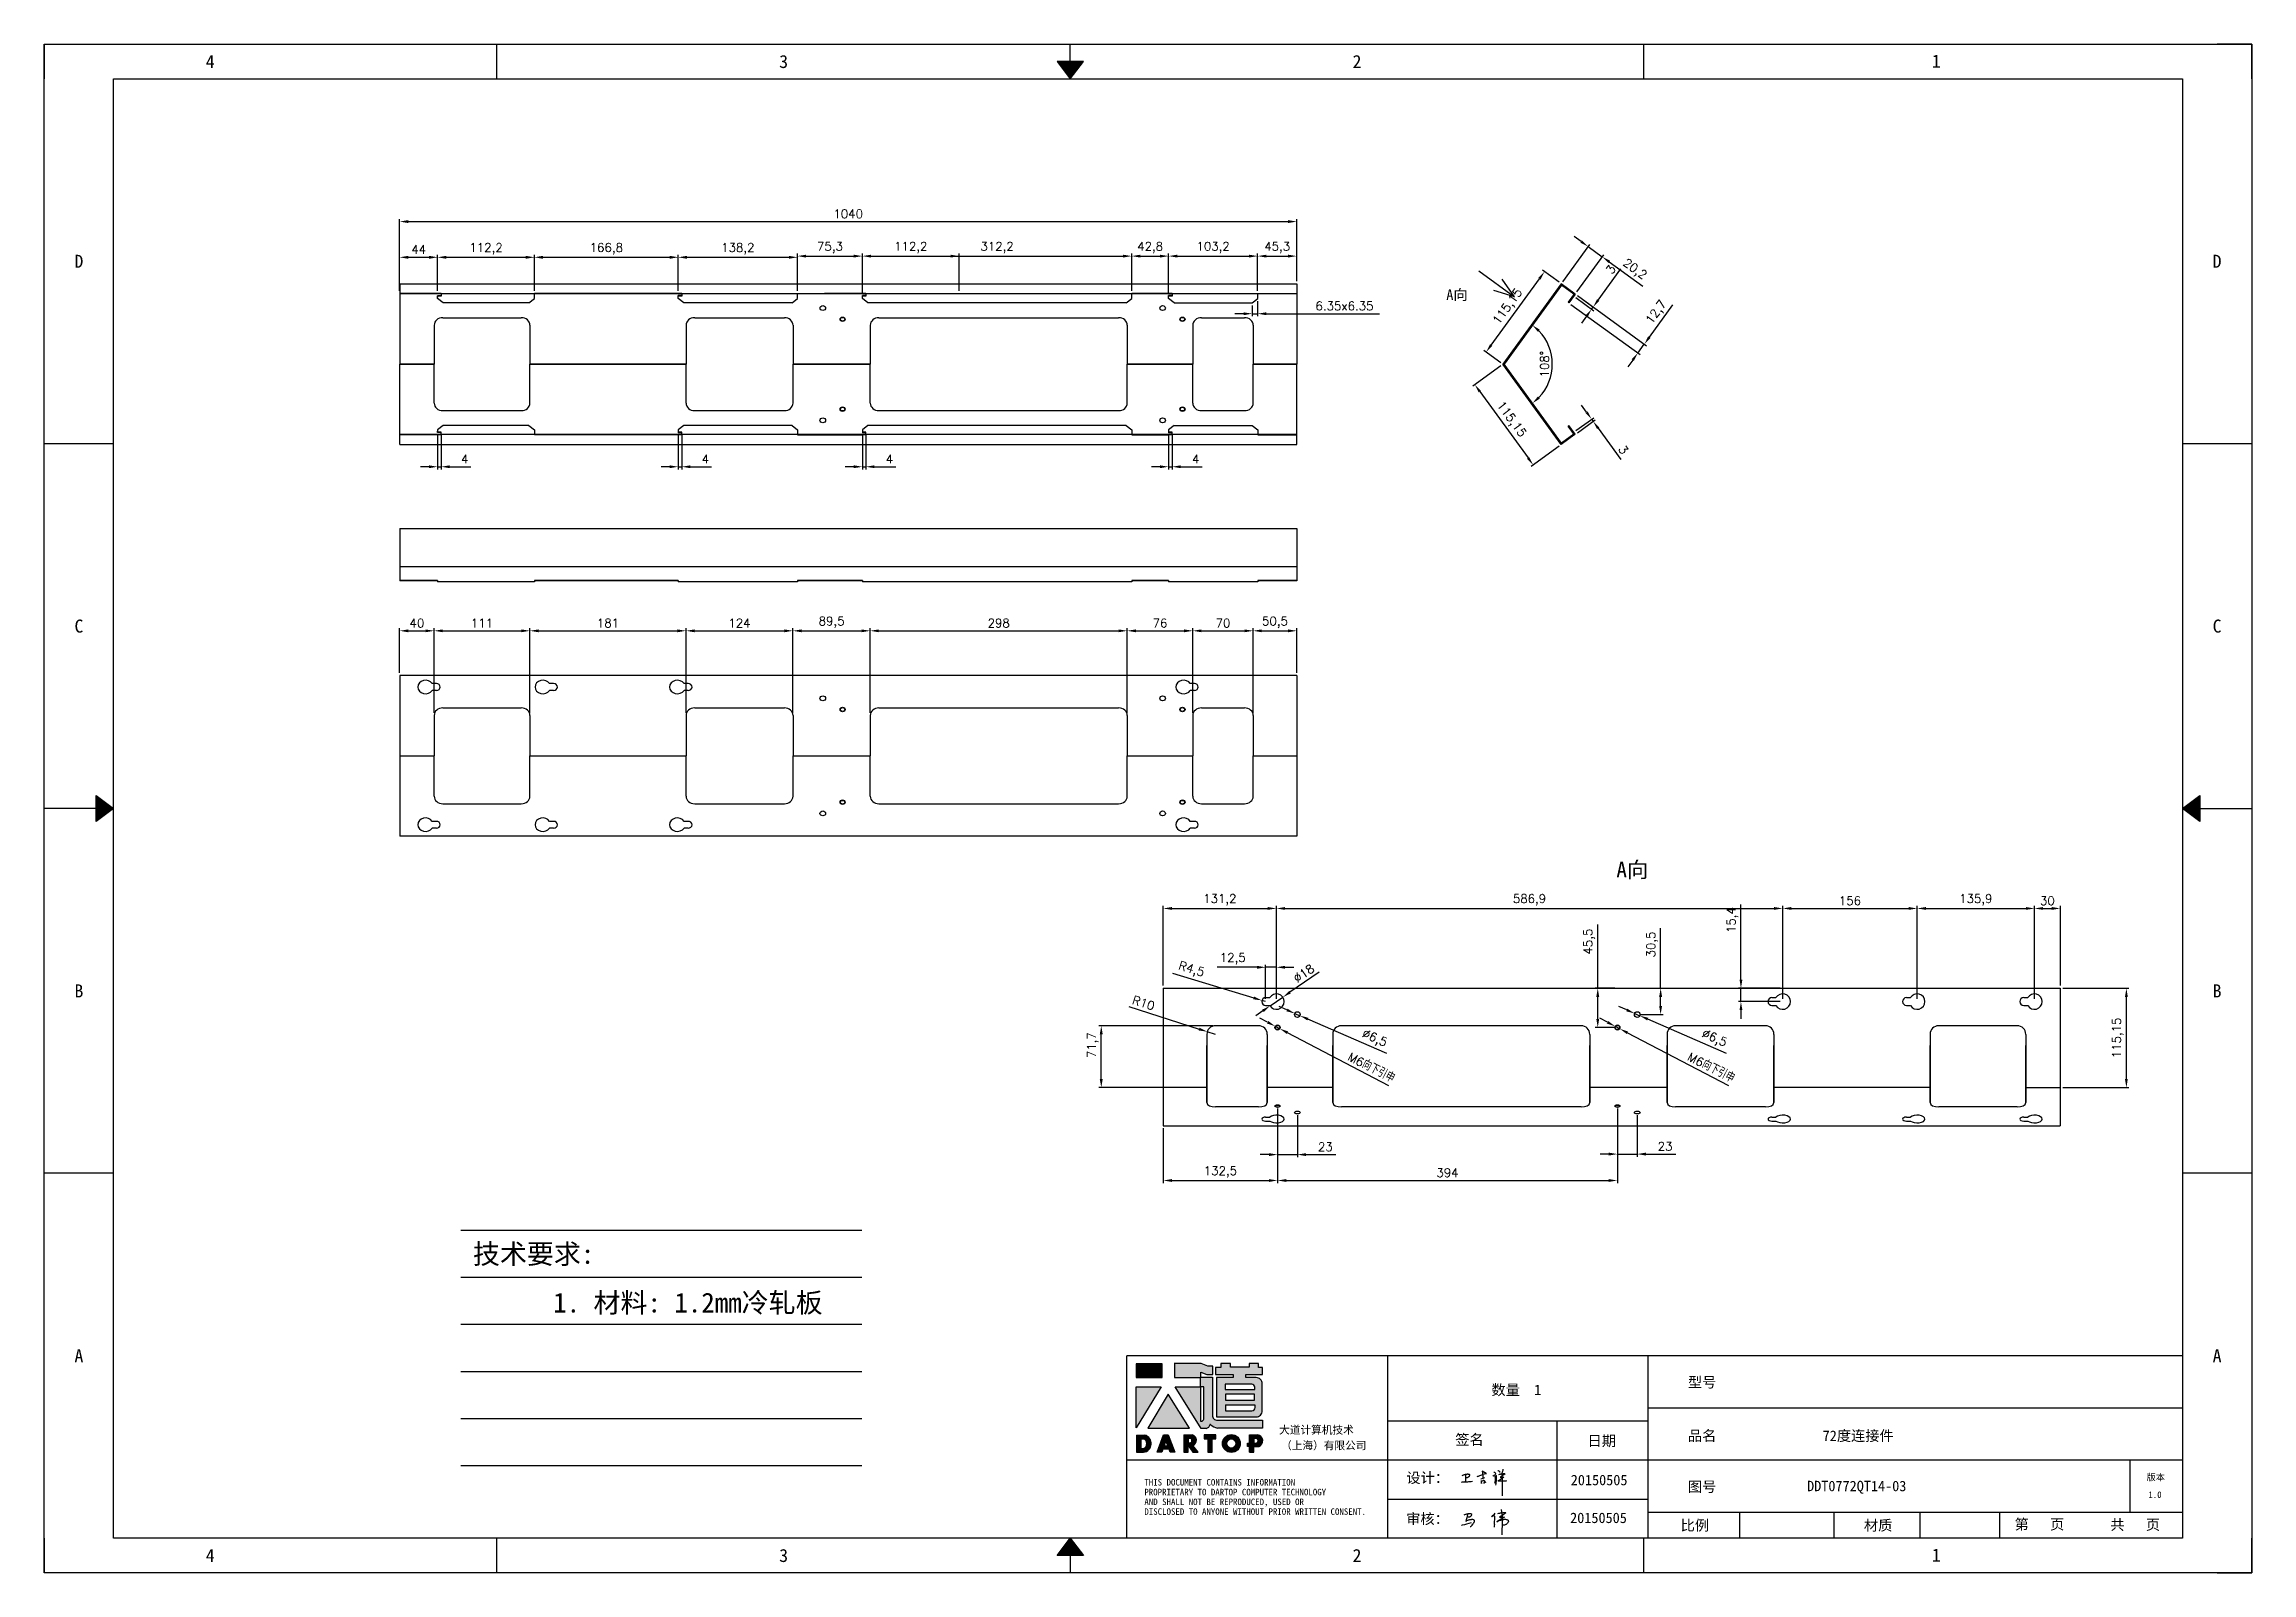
# Model space of a CAD drawing. Header units: millimetres. Extents: x -13830 to 10007, y -16942 to 55335.
# Drawn here: x 3579 to 6138, y 14505 to 16278 of the extents above; entities that cross this region are included whole.
import ezdxf
from ezdxf.enums import TextEntityAlignment as Align

# ---------------------------------------------------------------- set-up
doc = ezdxf.new("R2010")
doc.units = ezdxf.units.MM
doc.linetypes.add('DOT', pattern=[0.25, 0, -0.25])
doc.layers.add('4', color=7, linetype='Continuous')
doc.layers.add('print', color=30, linetype='Continuous')
doc.layers.add('dim', color=2, linetype='Continuous', lineweight=9)
doc.styles.add('Dartop', font='')
doc.styles.add('HZ', font='')
doc.styles.add('hzHT', font='simhei.ttf')
doc.styles.get("Standard").update_dxf_attribs({"font": 'txt', "bigfont": 'gbcbig.shx'})
doc.styles.get('Dartop').set_extended_font_data('FangSong_GB2312')
doc.styles.get('HZ').set_extended_font_data('SimSun')
doc.dimstyles.new('2-small', dxfattribs={"dimtxt": 10, "dimasz": 10, "dimexe": 3, "dimexo": 3, "dimgap": 4, "dimtad": 1, "dimtxsty": 'Standard', "dimcen": 5, "dimadec": 0, "dimazin": 0, "dimtfac": 1, "dimtmove": 0, "dimatfit": 3, "dimfxl": 0, "dimarcsym": 0})

msp = doc.modelspace()

# ---------------------------------------------------------------- texts
at = {"color": 0}
for s, height, style, p in [('4', 15.108, 'Dartop', (3771.201, 16257.529)), ('3', 15.108, 'Dartop', (4435.953, 16257.529)), ('2', 15.108, 'Dartop', (5100.706, 16257.529)), ('1', 15.108, 'Dartop', (5772.346, 16258.008)), ('D', 15.108, 'Dartop', (3618.951, 16025.872)), ('D', 15.108, 'Dartop', (6097.836, 16025.872)), ('A向', 12.0864, 'hzHT', (5216.574, 15987.127)), ('C', 15.108, 'Dartop', (3618.951, 15602.848)), ('C', 15.108, 'Dartop', (6097.836, 15602.848)), ('A向', 18.1296, 'hzHT', (5419.897, 15320.433)), ('B', 15.108, 'Dartop', (3618.951, 15179.823)), ('B', 15.108, 'Dartop', (6097.836, 15179.823)), ('A', 15.108, 'Dartop', (3618.951, 14756.799)), ('A', 15.108, 'Dartop', (6097.836, 14756.799)), ('数量  1', 12.0864, 'hzHT', (5285.414, 14717.18)), ('型号', 12.0864, 'hzHT', (5500.826, 14726.055)), ('签名', 12.0864, 'hzHT', (5231.121, 14659.58)), ('品名', 12.0864, 'hzHT', (5500.826, 14664.008)), ('72度连接件', 12.0864, 'hzHT', (5681.749, 14664.008)), ('日期', 12.0864, 'hzHT', (5384.483, 14658.093)), ('20150505', 12.0864, 'hzHT', (5381.381, 14612.654)), ('版本', 7.554, 'hzHT', (6026.749, 14615.88)), ('图号', 12.0864, 'hzHT', (5500.826, 14604.932)), ('DDT0772QT14-03', 12.08642, 'hzHT', (5680.059, 14605.72)), ('1.0', 7.554, 'Dartop', (6025.841, 14595.692)), ('20150505', 12.0864, 'hzHT', (5380.661, 14568.799)), ('比例', 12.0864, 'hzHT', (5492.398, 14560.08)), ('材质', 12.0864, 'hzHT', (5704.898, 14560.08)), ('第   页', 12.0864, 'hzHT', (5891.866, 14561.333)), ('共   页', 12.0864, 'hzHT', (6002.89, 14560.893)), ('4', 15.108, 'Dartop', (3771.201, 14525.142)), ('3', 15.108, 'Dartop', (4435.953, 14525.142)), ('2', 15.108, 'Dartop', (5100.706, 14525.142)), ('1', 15.108, 'Dartop', (5772.346, 14525.622))]:
    msp.add_text(s, height=height, dxfattribs=dict(at, style=style)).set_placement(p, align=Align.MIDDLE_CENTER)
at = {"style": 'HZ'}
for s, p in [('技术要求:', (4146.11, 14874.842)), ('     1. 材料: 1.2mm冷轧板', (4285.978, 14818.356))]:
    msp.add_text(s, height=22.932, dxfattribs=at).set_placement(p, align=Align.MIDDLE_CENTER)
at = {"color": 0, "style": 'hzHT'}
for s, height, p in [('设计：', 12.0864, (5157.903, 14609.224)), ('AND SHALL NOT BE REPRODUCED, USED OR', 7.55401, (4854.192, 14583.586)), ('THIS DOCUMENT CONTAINS INFORMATION', 7.55401, (4854.192, 14606.248)), ('PROPRIETARY TO DARTOP COMPUTER TECHNOLOGY', 7.55401, (4854.192, 14594.917)), ('DISCLOSED TO ANYONE WITHOUT PRIOR WRITTEN CONSENT.', 7.55401, (4854.192, 14572.255)), ('审核：', 12.0864, (5157.724, 14561.63))]:
    msp.add_text(s, height=height, dxfattribs=at).set_placement(p)
at = {"layer": '4', "color": 0, "style": 'hzHT'}
for s, p in [('大道计算机技术', (5010.43, 14666.248)), ('（上海）有限公司', (5012.711, 14648.181))]:
    msp.add_text(s, height=9.0648, dxfattribs=at).set_placement(p)

# ---------------------------------------------------------------- blocks, each defined once
blk = doc.blocks.new('*U5')
at = {"color": 254, "linetype": 'Continuous', "extrusion": (0, 0, -1)}
for points in [[(-17, 0.333), (-16.812, 0.25), (-17, 0.5)], [(-17, 0.333), (-17.188, 0.25), (-16.812, 0.25)], [(-17, 0.333), (-17, 0.5), (-17.188, 0.25)]]:
    blk.add_solid(points, dxfattribs=at)
blk = doc.blocks.new('*U4')
at = {"color": 254, "linetype": 'Continuous', "extrusion": (0, 0, -1)}
for points in [[(-33.167, 11), (-33, 11), (-33.25, 11.188)], [(-33.167, 11), (-33.25, 11.188), (-33.25, 10.812)], [(-33.167, 11), (-33.25, 10.812), (-33, 11)]]:
    blk.add_solid(points, dxfattribs=at)
blk = doc.blocks.new('*U6')
at = {"color": 254, "linetype": 'Continuous'}
for points in [[(17, 21.667), (17.188, 21.75), (16.812, 21.75)], [(17, 21.667), (16.812, 21.75), (17, 21.5)], [(17, 21.667), (17, 21.5), (17.188, 21.75)]]:
    blk.add_solid(points, dxfattribs=at)
blk = doc.blocks.new('*U3')
at = {"color": 254, "linetype": 'Continuous', "extrusion": (0, 0, -1)}
for points in [[(-0.833, 11), (-0.75, 10.812), (-0.75, 11.188)], [(-0.833, 11), (-0.75, 11.188), (-1, 11)], [(-0.833, 11), (-1, 11), (-0.75, 10.812)]]:
    blk.add_solid(points, dxfattribs=at)
blk = doc.blocks.new('dadao')
for p, q in [((48, 19.2), (44.9, 10.4)), ((44.9, 10.4), (51.2, 10.4)), ((51.2, 10.4), (48, 19.2))]:
    blk.add_line(p, q)
for points in [[(41.8, 121.6), (41.8, 143.7), (-0.4, 143.7), (-0.4, 121.6), (41.8, 121.6)], [(104.8, 122), (104.8, 130.3), (114.1, 126.3), (124.2, 126.3), (124.2, 139.6), (115.9, 139.6), (105.1, 143.9), (61.5, 143.9)], [(61.7, 144), (61.7, 121.3), (103.9, 121.3)], [(113.4, 38.7), (105.1, 38.7), (63, 106.5), (103.9, 106.5), (103.9, 120.9), (103.9, 121.3)], [(109.7, 53.6), (109.7, 106.2), (104.3, 106.2), (104.3, 50.4), (106.6, 50.4)], [(144.6, 94.4), (144.6, 84.8), (192, 84.8), (192, 94.1), (144.9, 94.1)], [(120.2, 45), (119.5, 45), (119.5, 44.6)], [(0, 28), (0, 0), (11.8, 0)], [(0.1, 28), (14, 28)], [(7.1, 21.8), (7.1, 6.1), (12, 6.1)], [(7.1, 21.8), (11.4, 21.8)], [(76.8, 28.2), (76.8, 0), (84.1, 0), (84.1, 11.1), (91.6, -0.1), (100.3, -0.1), (91.7, 11.1)], [(76.8, 28.2), (90.6, 28.2)], [(84, 22.7), (84, 15.3), (87.2, 15.3)], [(84, 22.7), (87.3, 22.7)], [(183.7, 0), (183.7, 9.6), (180.6, 9.6), (180.6, 14.9), (183.8, 14.9), (183.8, 28.1), (196.1, 28.1), (196.5, 28.1)], [(183.7, 0), (190.9, 0), (190.9, 9.6), (198.8, 9.6)], [(194.9, 22.3), (190.8, 22.3), (190.8, 15), (194.4, 15)]]:
    blk.add_lwpolyline(points)
blk.add_lwpolyline([(137.1, 144.2), (137.1, 137.9), (128.3, 137.9), (128.3, 126.5), (157.3, 126.5), (157.3, 121.5), (130.3, 121.5), (130.3, 57.5), (194.4, 57.5, 0.414214), (204.4, 67.5), (204.4, 111.3, 0.414214), (194.4, 121.3), (177.5, 121.3), (177.5, 126.3), (204.7, 126.3), (204.7, 137.7), (198.2, 137.7), (198.2, 143.9), (183.3, 143.9), (183.3, 138), (153, 138), (153, 144.2), (137.1, 144.2)], format="xyb", close=True)
for points in [[(104.8, 122), (123.4, 122), (123.4, 60, 0.414214), (131.4, 52), (204.8, 52), (204.8, 39.1), (131.7, 39.1)], [(144.3, 110.8), (144.3, 101.8), (192.3, 101.8), (192.3, 105.5, 0.414214), (187.3, 110.5), (144.3, 110.5)], [(144.6, 77), (144.6, 67.5), (187.6, 67.5, 0.414214), (192.6, 72.5), (192.6, 76.4), (144.6, 76.4)]]:
    blk.add_lwpolyline(points, format="xyb")
for points in [[(-0.3, 106.2), (40.4, 106.2), (-0.3, 39.7), (-0.3, 106.2)], [(51.7, 94.1), (18.4, 39.3), (86.2, 39.3)], [(43.8, 28.2), (51.8, 28.2), (62.6, -0.1), (55, -0.1), (53.2, 5), (42.9, 5), (41.1, 0), (33.6, 0)], [(110, 28.1), (110, 21.9), (116, 21.9), (116, -0.1), (123.2, -0.1), (123.2, 22), (129.2, 22), (129.2, 28.1), (110, 28.1)]]:
    blk.add_lwpolyline(points, close=True)
for radius in [14.5, 7.44]:
    blk.add_circle((154.2, 14.2), radius)
for centre, radius, start, end in [((99.2, 60.7), 12.6, 305.6399, 325.969), ((111.6, 46.7), 8.19, 282.9811, 347.6627), ((136, 61.7), 22.9, 226.7358, 259.3209), ((8.5, 13.9), 8.49, 294.2143, 69.7177), ((9.6, 14.2), 14.4, 278.6604, 72.3203), ((86.4, 19), 3.8, 282.527, 76.7196), ((88.6, 19.4), 8.95, 290.6073, 77.2124), ((193.7, 18.7), 3.8, 280.9891, 72.5513), ((195.7, 18.6), 9.51, 288.8959, 85.2442)]:
    blk.add_arc(centre, radius, start, end)
blk = doc.blocks.new('h')
for p, q in [((20768.1, -2360.9), (20773, -2359.1)), ((20769.5, -2366.9), (20769.8, -2370.6)), ((20769.8, -2370.6), (20770.9, -2378)), ((20770.9, -2378), (20771.5, -2370.6)), ((20772.4, -2369.3), (20774.9, -2367.8)), ((20773, -2359.1), (20784.1, -2355.2)), ((20773.3, -2331.8), (20775.3, -2338.7)), ((20789.1, -2340.9), (20773.5, -2331.9)), ((20775.3, -2338.7), (20775.6, -2351.2)), ((20775.6, -2351.2), (20775.5, -2357.3)), ((20782.2, -2369.2), (20780, -2377.1)), ((20780, -2377.1), (20788.3, -2371.3)), ((20780.1, -2366.4), (20780.8, -2366.4)), ((20781.9, -2367.4), (20782.2, -2369.2)), ((20845.7, -2343.5), (20848.4, -2353)), ((20848.9, -2370.3), (20847.9, -2424)), ((20848.4, -2353), (20848.9, -2370.3))]:
    blk.add_line(p, q)
for points in [[(20696.6, -2372.4, 0.002073), (20710.6, -2371.9, 0.016137), (20719.6, -2371.3, 0.008314), (20736.9, -2369.3)], [(20699.1, -2348.2, -0.029745), (20704.6, -2345.4, -0.046842), (20708.4, -2344.2, -0.00919), (20714.3, -2343, -0.018517), (20717.2, -2342.5, -0.037841), (20720.3, -2342.4, -0.039541), (20723.2, -2342.8, -0.149785), (20726, -2344.3, -0.204935), (20726.9, -2346.6, -0.074872), (20726.5, -2348.3, -0.061615), (20725.6, -2350.3, -0.034204), (20723.8, -2352.6, -0.045776), (20722.3, -2354.1, -0.054985), (20720.4, -2355.3, -0.036348), (20717.3, -2356.5, -0.067752), (20715.7, -2356.8, -0.043553), (20713.2, -2356.7)], [(20755, -2351.9, -0.024077), (20759.9, -2350.1, -0.013147), (20768.7, -2346.5, -0.00522), (20775.4, -2344.1, -0.018517), (20777.3, -2343.4, -0.008274), (20786.3, -2341, -0.039541), (20788.3, -2340.8, -0.079216), (20789.4, -2341, -0.204935)], [(20813.5, -2350.1, 0.007348), (20815.9, -2348.7, 0.008421), (20818, -2347.3, 0.009459), (20819.7, -2346.2, -0.016325), (20820.7, -2345.5, -0.173771), (20821.8, -2345.3, -0.085159), (20823.9, -2346, -0.125883), (20826, -2347.9, -0.160659), (20826.6, -2350.1, -0.010447), (20826.5, -2352.3, -0.008247), (20826.2, -2355.1, -0.002698), (20825.3, -2374, 0.001562), (20823.9, -2383.7, 0.016137)], [(20816.8, -2335, -0.053561), (20819.6, -2336.1, -0.075272), (20821.3, -2337.3, -0.005295), (20822.5, -2338.5, -0.009337), (20823.1, -2339.1, -0.026146), (20823.7, -2339.8, -0.016644), (20824.5, -2340.9)], [(20832.1, -2329.2, -0.053561), (20834.9, -2330.3, -0.075272), (20836.7, -2331.5, -0.005295), (20837.8, -2332.6, -0.009337), (20838.5, -2333.3, -0.026146), (20839, -2334, -0.016644), (20839.8, -2335.1)], [(20836, -2343.7, -0.02797), (20842.1, -2342.6, -0.048868), (20845.6, -2342.2, -0.00919), (20851.1, -2341.4, -0.018517), (20853.9, -2341.1, -0.037841), (20856.7, -2341.2, -0.039541), (20859.4, -2341.6, -0.018282), (20840.6, -2354.7, -0.000937)], [(20847.6, -2340.2, 0.021784), (20849.6, -2335.9, 0.028296), (20850.8, -2332.4, 0.008136), (20851.9, -2328.2, 0.028913), (20852.2, -2327, 0.08193), (20852.1, -2325.9, 0.075058), (20851.7, -2324.7, 0.275043)]]:
    blk.add_lwpolyline(points, format="xyb")
for points in [[(20711.3, -2343.5), (20711.3, -2343.5), (20711.5, -2355.8), (20710.7, -2368), (20710.6, -2371.9)], [(20821.5, -2350.6), (20822.4, -2359.2), (20822.2, -2364.9), (20821.7, -2369), (20821.3, -2376.3), (20823.6, -2368.5), (20827.2, -2366.3), (20829.5, -2366.3)], [(20840.6, -2354.7), (20850, -2354.7), (20855, -2354.3), (20845.9, -2361.1), (20840.5, -2364), (20833, -2367.5), (20863.2, -2367.4), (20865.9, -2367.3)]]:
    blk.add_lwpolyline(points)
for centre, radius, start, end in [((20773.7, -2371.2), 2.3, 121.9907, 163.60158), ((20787.5, -2406), 40.3, 100.61827, 108.24823), ((20780.8, -2367.6), 1.15, 9.4675, 90)]:
    blk.add_arc(centre, radius, start, end)
blk = doc.blocks.new('*D92')
at = {"layer": 'Defpoints', "color": 0}
for p in [(5030.8, 16071.9), (3990.8, 15999.7), (5030.8, 15999.7)]:
    blk.add_point(p, dxfattribs=at)
at = {"layer": 'dim', "color": 0, "lineweight": -2}
for p, q in [((3990.8, 16002.7), (3990.8, 16074.9)), ((5030.8, 16002.7), (5030.8, 16074.9)), ((4000.8, 16071.9), (5020.8, 16071.9))]:
    blk.add_line(p, q, dxfattribs=at)
at = {"layer": 'dim', "color": 0}
for points in [[(4000.8, 16073.6), (4000.8, 16070.2), (3990.8, 16071.9)], [(5020.8, 16073.6), (5020.8, 16070.2), (5030.8, 16071.9)]]:
    blk.add_solid(points, dxfattribs=at)
at = {"layer": 'dim', "color": 0, "insert": (4510.8, 16080.9), "char_height": 10, "attachment_point": 5}
blk.add_mtext('1040', dxfattribs=at)
blk = doc.blocks.new('*D93')
at = {"layer": 'Defpoints', "color": 0}
for p in [(5318, 16013.8), (5337.4, 15999.7), (5269.7, 15906.6)]:
    blk.add_point(p, dxfattribs=at)
at = {"layer": 'dim', "color": 0, "lineweight": -2}
for p, q in [((5256.2, 15928.7), (5312.2, 16005.7)), ((5335, 16001.5), (5315.6, 16015.6)), ((5267.3, 15908.3), (5247.9, 15922.4))]:
    blk.add_line(p, q, dxfattribs=at)
at = {"layer": 'dim', "color": 0}
for points in [[(5310.8, 16006.7), (5313.5, 16004.7), (5318, 16013.8)], [(5254.9, 15929.7), (5257.6, 15927.8), (5250.4, 15920.7)]]:
    blk.add_solid(points, dxfattribs=at)
at = {"layer": 'dim', "color": 0, "insert": (5276.2, 15973), "char_height": 10, "attachment_point": 5, "rotation": 54}
blk.add_mtext('115,15', dxfattribs=at)
blk = doc.blocks.new('*D94')
at = {"layer": 'Defpoints', "color": 0}
for p in [(5269.7, 15906.6), (5337.4, 15813.4), (5304.9, 15789.8)]:
    blk.add_point(p, dxfattribs=at)
at = {"layer": 'dim', "color": 0, "lineweight": -2}
for p, q in [((5267.3, 15904.8), (5234.8, 15881.2)), ((5243.1, 15874.8), (5299, 15797.9)), ((5335, 15811.6), (5302.5, 15788))]:
    blk.add_line(p, q, dxfattribs=at)
at = {"layer": 'dim', "color": 0}
for points in [[(5244.4, 15875.8), (5241.7, 15873.9), (5237.2, 15882.9)], [(5300.4, 15798.8), (5297.7, 15796.9), (5304.9, 15789.8)]]:
    blk.add_solid(points, dxfattribs=at)
at = {"layer": 'dim', "color": 0, "insert": (5279, 15842.1), "char_height": 10, "attachment_point": 5, "rotation": 306}
blk.add_mtext('115,15', dxfattribs=at)
blk = doc.blocks.new('*D95')
at = {"layer": 'Defpoints', "color": 0}
for p in [(5385.1, 16031), (5337.4, 15999.7), (5353.8, 15987.9)]:
    blk.add_point(p, dxfattribs=at)
at = {"layer": 'dim', "color": 0, "lineweight": -2}
for p, q in [((5360.7, 16048.7), (5352.6, 16054.6)), ((5339.2, 16002.2), (5370.5, 16045.3)), ((5355.5, 15990.3), (5386.9, 16033.4)), ((5368.8, 16042.9), (5385.1, 16031)), ((5393.2, 16025.1), (5432, 15996.9))]:
    blk.add_line(p, q, dxfattribs=at)
at = {"layer": 'dim', "color": 0}
for points in [[(5361.6, 16050.1), (5359.7, 16047.4), (5368.8, 16042.9)], [(5394.2, 16026.5), (5392.2, 16023.8), (5385.1, 16031)]]:
    blk.add_solid(points, dxfattribs=at)
at = {"layer": 'dim', "color": 0, "insert": (5422.4, 16016), "char_height": 10, "attachment_point": 5, "rotation": 324}
blk.add_mtext('20,2', dxfattribs=at)
blk = doc.blocks.new('*D96')
at = {"layer": 'Defpoints', "color": 0}
for p in [(5346.3, 15977.6), (5353.8, 15987.9), (5433.8, 15929.7)]:
    blk.add_point(p, dxfattribs=at)
at = {"layer": 'dim', "color": 0, "lineweight": -2}
for p, q in [((5348.7, 15975.8), (5428.8, 15917.7)), ((5356.2, 15986.1), (5436.2, 15927.9)), ((5439.7, 15937.8), (5466.9, 15975.3)), ((5426.3, 15919.4), (5433.8, 15929.7)), ((5420.5, 15911.3), (5414.6, 15903.3))]:
    blk.add_line(p, q, dxfattribs=at)
at = {"layer": 'dim', "color": 0}
for points in [[(5438.3, 15938.8), (5441, 15936.8), (5433.8, 15929.7)], [(5419.1, 15912.3), (5421.8, 15910.4), (5426.3, 15919.4)]]:
    blk.add_solid(points, dxfattribs=at)
at = {"layer": 'dim', "color": 0, "insert": (5448.3, 15966.4), "char_height": 10, "attachment_point": 5, "rotation": 54}
blk.add_mtext('12,7', dxfattribs=at)
blk = doc.blocks.new('*D97')
at = {"layer": 'Defpoints', "color": 0}
for p in [(4034.8, 16030.5), (3990.8, 15988.6), (4034.8, 15988.6)]:
    blk.add_point(p, dxfattribs=at)
at = {"layer": 'dim', "color": 0, "lineweight": -2}
for p, q in [((3990.8, 15991.6), (3990.8, 16033.5)), ((4000.8, 16030.5), (4024.8, 16030.5)), ((4034.8, 15991.6), (4034.8, 16033.5))]:
    blk.add_line(p, q, dxfattribs=at)
at = {"layer": 'dim', "color": 0}
for points in [[(4000.8, 16032.2), (4000.8, 16028.8), (3990.8, 16030.5)], [(4024.8, 16032.2), (4024.8, 16028.8), (4034.8, 16030.5)]]:
    blk.add_solid(points, dxfattribs=at)
at = {"layer": 'dim', "color": 0, "insert": (4012.8, 16039.5), "char_height": 10, "attachment_point": 5}
blk.add_mtext('44', dxfattribs=at)
blk = doc.blocks.new('*D98')
at = {"layer": 'Defpoints', "color": 0}
for p in [(4527.3, 16031.9), (4452, 15988.6), (4527.3, 15986.1)]:
    blk.add_point(p, dxfattribs=at)
at = {"layer": 'dim', "color": 0, "lineweight": -2}
for p, q in [((4452, 15991.6), (4452, 16034.9)), ((4462, 16031.9), (4517.3, 16031.9)), ((4527.3, 15989.1), (4527.3, 16034.9))]:
    blk.add_line(p, q, dxfattribs=at)
at = {"layer": 'dim', "color": 0}
for points in [[(4462, 16033.5), (4462, 16030.2), (4452, 16031.9)], [(4517.3, 16033.5), (4517.3, 16030.2), (4527.3, 16031.9)]]:
    blk.add_solid(points, dxfattribs=at)
at = {"layer": 'dim', "color": 0, "insert": (4489.7, 16041.7), "char_height": 10, "attachment_point": 5}
blk.add_mtext('75,3', dxfattribs=at)
blk = doc.blocks.new('*D99')
at = {"layer": 'Defpoints', "color": 0}
for p in [(4839.5, 16031.9), (4527.3, 15986.1), (4839.5, 15988.6)]:
    blk.add_point(p, dxfattribs=at)
at = {"layer": 'dim', "color": 0, "lineweight": -2}
for p, q in [((4527.3, 15989.1), (4527.3, 16034.9)), ((4537.3, 16031.9), (4829.5, 16031.9)), ((4839.5, 15991.6), (4839.5, 16034.9))]:
    blk.add_line(p, q, dxfattribs=at)
at = {"layer": 'dim', "color": 0}
for points in [[(4537.3, 16033.5), (4537.3, 16030.2), (4527.3, 16031.9)], [(4829.5, 16033.5), (4829.5, 16030.2), (4839.5, 16031.9)]]:
    blk.add_solid(points, dxfattribs=at)
at = {"layer": 'dim', "color": 0, "insert": (4683.4, 16041.7), "char_height": 10, "attachment_point": 5}
blk.add_mtext('312,2', dxfattribs=at)
blk = doc.blocks.new('*D101')
at = {"layer": 'Defpoints', "color": 0}
for p in [(4882.3, 16031.9), (4839.5, 15988.6), (4882.3, 15986.1)]:
    blk.add_point(p, dxfattribs=at)
at = {"layer": 'dim', "color": 0, "lineweight": -2}
for p, q in [((4839.5, 15991.6), (4839.5, 16034.9)), ((4849.5, 16031.9), (4872.3, 16031.9)), ((4882.3, 15989.1), (4882.3, 16034.9))]:
    blk.add_line(p, q, dxfattribs=at)
at = {"layer": 'dim', "color": 0}
for points in [[(4849.5, 16033.5), (4849.5, 16030.2), (4839.5, 16031.9)], [(4872.3, 16033.5), (4872.3, 16030.2), (4882.3, 16031.9)]]:
    blk.add_solid(points, dxfattribs=at)
at = {"layer": 'dim', "color": 0, "insert": (4860.9, 16041.7), "char_height": 10, "attachment_point": 5}
blk.add_mtext('42,8', dxfattribs=at)
blk = doc.blocks.new('*D102')
at = {"layer": 'Defpoints', "color": 0}
for p in [(4985.5, 16031.9), (4882.3, 15986.1), (4985.5, 15988.6)]:
    blk.add_point(p, dxfattribs=at)
at = {"layer": 'dim', "color": 0, "lineweight": -2}
for p, q in [((4882.3, 15989.1), (4882.3, 16034.9)), ((4892.3, 16031.9), (4975.5, 16031.9)), ((4985.5, 15991.6), (4985.5, 16034.9))]:
    blk.add_line(p, q, dxfattribs=at)
at = {"layer": 'dim', "color": 0}
for points in [[(4892.3, 16033.5), (4892.3, 16030.2), (4882.3, 16031.9)], [(4975.5, 16033.5), (4975.5, 16030.2), (4985.5, 16031.9)]]:
    blk.add_solid(points, dxfattribs=at)
at = {"layer": 'dim', "color": 0, "insert": (4933.9, 16041.7), "char_height": 10, "attachment_point": 5}
blk.add_mtext('103,2', dxfattribs=at)
blk = doc.blocks.new('*D103')
at = {"layer": 'Defpoints', "color": 0}
for p in [(5030.8, 16031.9), (5030.8, 15999.7), (4985.5, 15988.6)]:
    blk.add_point(p, dxfattribs=at)
at = {"layer": 'dim', "color": 0, "lineweight": -2}
for p, q in [((4985.5, 15991.6), (4985.5, 16034.9)), ((4995.5, 16031.9), (5020.8, 16031.9)), ((5030.8, 16002.7), (5030.8, 16034.9))]:
    blk.add_line(p, q, dxfattribs=at)
at = {"layer": 'dim', "color": 0}
for points in [[(4995.5, 16033.5), (4995.5, 16030.2), (4985.5, 16031.9)], [(5020.8, 16033.5), (5020.8, 16030.2), (5030.8, 16031.9)]]:
    blk.add_solid(points, dxfattribs=at)
at = {"layer": 'dim', "color": 0, "insert": (5008.2, 16041.7), "char_height": 10, "attachment_point": 5}
blk.add_mtext('45,3', dxfattribs=at)
blk = doc.blocks.new('*D104')
at = {"layer": 'Defpoints', "color": 0}
for p in [(4979.2, 15977.6), (4985.5, 15982.7), (4985.5, 15965.1)]:
    blk.add_point(p, dxfattribs=at)
at = {"layer": 'dim', "color": 0, "lineweight": -2}
for p, q in [((4979.2, 15974.6), (4979.2, 15962.1)), ((4985.5, 15979.7), (4985.5, 15962.1)), ((4969.2, 15965.1), (4959.2, 15965.1)), ((4979.2, 15965.1), (4985.5, 15965.1)), ((4995.5, 15965.1), (5126.9, 15965.1))]:
    blk.add_line(p, q, dxfattribs=at)
at = {"layer": 'dim', "color": 0}
for points in [[(4969.2, 15966.7), (4969.2, 15963.4), (4979.2, 15965.1)], [(4995.5, 15966.7), (4995.5, 15963.4), (4985.5, 15965.1)]]:
    blk.add_solid(points, dxfattribs=at)
at = {"layer": 'dim', "color": 0, "insert": (5086.2, 15974.1), "char_height": 10, "attachment_point": 5}
blk.add_mtext('6.35x6.35', dxfattribs=at)
blk = doc.blocks.new('*D105')
at = {"layer": 'Defpoints', "color": 0}
for p in [(4030.8, 15597.4), (3990.8, 15545.5), (4030.8, 15499.2, -17.5)]:
    blk.add_point(p, dxfattribs=at)
at = {"layer": 'dim', "color": 0, "lineweight": -2}
for p, q in [((3990.8, 15548.5), (3990.8, 15600.4)), ((4000.8, 15597.4), (4020.8, 15597.4)), ((4030.8, 15502.2), (4030.8, 15600.4))]:
    blk.add_line(p, q, dxfattribs=at)
at = {"layer": 'dim', "color": 0}
for points in [[(4000.8, 15599), (4000.8, 15595.7), (3990.8, 15597.4)], [(4020.8, 15599), (4020.8, 15595.7), (4030.8, 15597.4)]]:
    blk.add_solid(points, dxfattribs=at)
at = {"layer": 'dim', "color": 0, "insert": (4010.8, 15606.4), "char_height": 10, "attachment_point": 5}
blk.add_mtext('40', dxfattribs=at)
blk = doc.blocks.new('*D106')
at = {"layer": 'Defpoints', "color": 0}
for p in [(4141.8, 15597.4), (4030.8, 15499.2, -17.5), (4141.8, 15499.2, -17.5)]:
    blk.add_point(p, dxfattribs=at)
at = {"layer": 'dim', "color": 0, "lineweight": -2}
for p, q in [((4030.8, 15502.2), (4030.8, 15600.4)), ((4040.8, 15597.4), (4131.8, 15597.4)), ((4141.8, 15502.2), (4141.8, 15600.4))]:
    blk.add_line(p, q, dxfattribs=at)
at = {"layer": 'dim', "color": 0}
for points in [[(4040.8, 15599), (4040.8, 15595.7), (4030.8, 15597.4)], [(4131.8, 15599), (4131.8, 15595.7), (4141.8, 15597.4)]]:
    blk.add_solid(points, dxfattribs=at)
at = {"layer": 'dim', "color": 0, "insert": (4086.3, 15606.4), "char_height": 10, "attachment_point": 5}
blk.add_mtext('111', dxfattribs=at)
blk = doc.blocks.new('*D107')
at = {"layer": 'Defpoints', "color": 0}
for p in [(4322.8, 15597.4), (4141.8, 15499.2, -17.5), (4322.8, 15499.2, -17.5)]:
    blk.add_point(p, dxfattribs=at)
at = {"layer": 'dim', "color": 0, "lineweight": -2}
for p, q in [((4141.8, 15502.2), (4141.8, 15600.4)), ((4151.8, 15597.4), (4312.8, 15597.4)), ((4322.8, 15502.2), (4322.8, 15600.4))]:
    blk.add_line(p, q, dxfattribs=at)
at = {"layer": 'dim', "color": 0}
for points in [[(4151.8, 15599), (4151.8, 15595.7), (4141.8, 15597.4)], [(4312.8, 15599), (4312.8, 15595.7), (4322.8, 15597.4)]]:
    blk.add_solid(points, dxfattribs=at)
at = {"layer": 'dim', "color": 0, "insert": (4232.3, 15606.4), "char_height": 10, "attachment_point": 5}
blk.add_mtext('181', dxfattribs=at)
blk = doc.blocks.new('*D108')
at = {"layer": 'Defpoints', "color": 0}
for p in [(4446.8, 15597.4), (4322.8, 15499.2, -17.5), (4446.8, 15499.2, -17.5)]:
    blk.add_point(p, dxfattribs=at)
at = {"layer": 'dim', "color": 0, "lineweight": -2}
for p, q in [((4322.8, 15502.2), (4322.8, 15600.4)), ((4332.8, 15597.4), (4436.8, 15597.4)), ((4446.8, 15502.2), (4446.8, 15600.4))]:
    blk.add_line(p, q, dxfattribs=at)
at = {"layer": 'dim', "color": 0}
for points in [[(4332.8, 15599), (4332.8, 15595.7), (4322.8, 15597.4)], [(4436.8, 15599), (4436.8, 15595.7), (4446.8, 15597.4)]]:
    blk.add_solid(points, dxfattribs=at)
at = {"layer": 'dim', "color": 0, "insert": (4384.8, 15606.4), "char_height": 10, "attachment_point": 5}
blk.add_mtext('124', dxfattribs=at)
blk = doc.blocks.new('*D109')
at = {"layer": 'Defpoints', "color": 0}
for p in [(4536.3, 15597.4), (4446.8, 15499.2, -17.5), (4536.3, 15499.2, -17.5)]:
    blk.add_point(p, dxfattribs=at)
at = {"layer": 'dim', "color": 0, "lineweight": -2}
for p, q in [((4446.8, 15502.2), (4446.8, 15600.4)), ((4456.8, 15597.4), (4526.3, 15597.4)), ((4536.3, 15502.2), (4536.3, 15600.4))]:
    blk.add_line(p, q, dxfattribs=at)
at = {"layer": 'dim', "color": 0}
for points in [[(4456.8, 15599), (4456.8, 15595.7), (4446.8, 15597.4)], [(4526.3, 15599), (4526.3, 15595.7), (4536.3, 15597.4)]]:
    blk.add_solid(points, dxfattribs=at)
at = {"layer": 'dim', "color": 0, "insert": (4491.6, 15607.2), "char_height": 10, "attachment_point": 5}
blk.add_mtext('89,5', dxfattribs=at)
blk = doc.blocks.new('*D110')
at = {"layer": 'Defpoints', "color": 0}
for p in [(4834.3, 15597.4), (4536.3, 15499.2, -17.5), (4834.3, 15499.2, -17.5)]:
    blk.add_point(p, dxfattribs=at)
at = {"layer": 'dim', "color": 0, "lineweight": -2}
for p, q in [((4536.3, 15502.2), (4536.3, 15600.4)), ((4546.3, 15597.4), (4824.3, 15597.4)), ((4834.3, 15502.2), (4834.3, 15600.4))]:
    blk.add_line(p, q, dxfattribs=at)
at = {"layer": 'dim', "color": 0}
for points in [[(4546.3, 15599), (4546.3, 15595.7), (4536.3, 15597.4)], [(4824.3, 15599), (4824.3, 15595.7), (4834.3, 15597.4)]]:
    blk.add_solid(points, dxfattribs=at)
at = {"layer": 'dim', "color": 0, "insert": (4685.3, 15606.4), "char_height": 10, "attachment_point": 5}
blk.add_mtext('298', dxfattribs=at)
blk = doc.blocks.new('*D111')
at = {"layer": 'Defpoints', "color": 0}
for p in [(4910.3, 15597.4), (4834.3, 15499.2, -17.5), (4910.3, 15499.2, -17.5)]:
    blk.add_point(p, dxfattribs=at)
at = {"layer": 'dim', "color": 0, "lineweight": -2}
for p, q in [((4834.3, 15502.2), (4834.3, 15600.4)), ((4844.3, 15597.4), (4900.3, 15597.4)), ((4910.3, 15502.2), (4910.3, 15600.4))]:
    blk.add_line(p, q, dxfattribs=at)
at = {"layer": 'dim', "color": 0}
for points in [[(4844.3, 15599), (4844.3, 15595.7), (4834.3, 15597.4)], [(4900.3, 15599), (4900.3, 15595.7), (4910.3, 15597.4)]]:
    blk.add_solid(points, dxfattribs=at)
at = {"layer": 'dim', "color": 0, "insert": (4872.3, 15606.4), "char_height": 10, "attachment_point": 5}
blk.add_mtext('76', dxfattribs=at)
blk = doc.blocks.new('*D112')
at = {"layer": 'Defpoints', "color": 0}
for p in [(4980.3, 15597.4), (4910.3, 15499.2, -17.5), (4980.3, 15499.2, -17.5)]:
    blk.add_point(p, dxfattribs=at)
at = {"layer": 'dim', "color": 0, "lineweight": -2}
for p, q in [((4910.3, 15502.2), (4910.3, 15600.4)), ((4920.3, 15597.4), (4970.3, 15597.4)), ((4980.3, 15502.2), (4980.3, 15600.4))]:
    blk.add_line(p, q, dxfattribs=at)
at = {"layer": 'dim', "color": 0}
for points in [[(4920.3, 15599), (4920.3, 15595.7), (4910.3, 15597.4)], [(4970.3, 15599), (4970.3, 15595.7), (4980.3, 15597.4)]]:
    blk.add_solid(points, dxfattribs=at)
at = {"layer": 'dim', "color": 0, "insert": (4945.3, 15606.4), "char_height": 10, "attachment_point": 5}
blk.add_mtext('70', dxfattribs=at)
blk = doc.blocks.new('*D113')
at = {"layer": 'Defpoints', "color": 0}
for p in [(5030.8, 15597.4), (5030.8, 15545.5), (4980.3, 15502.2)]:
    blk.add_point(p, dxfattribs=at)
at = {"layer": 'dim', "color": 0, "lineweight": -2}
for p, q in [((4980.3, 15505.2), (4980.3, 15600.4)), ((4990.3, 15597.4), (5020.8, 15597.4)), ((5030.8, 15548.5), (5030.8, 15600.4))]:
    blk.add_line(p, q, dxfattribs=at)
at = {"layer": 'dim', "color": 0}
for points in [[(4990.3, 15599), (4990.3, 15595.7), (4980.3, 15597.4)], [(5020.8, 15599), (5020.8, 15595.7), (5030.8, 15597.4)]]:
    blk.add_solid(points, dxfattribs=at)
at = {"layer": 'dim', "color": 0, "insert": (5005.6, 15607.2), "char_height": 10, "attachment_point": 5}
blk.add_mtext('50,5', dxfattribs=at)
blk = doc.blocks.new('*D114')
at = {"layer": 'Defpoints', "color": 0}
for p in [(5916.1, 15182.9), (5992.7, 15182.9), (5916.1, 15067.7)]:
    blk.add_point(p, dxfattribs=at)
at = {"layer": 'dim', "color": 0, "lineweight": -2}
for p, q in [((5919.1, 15182.9), (5995.7, 15182.9)), ((5992.7, 15077.7), (5992.7, 15172.9)), ((5919.1, 15067.7), (5995.7, 15067.7))]:
    blk.add_line(p, q, dxfattribs=at)
at = {"layer": 'dim', "color": 0}
for points in [[(5991, 15172.9), (5994.3, 15172.9), (5992.7, 15182.9)], [(5991, 15077.7), (5994.3, 15077.7), (5992.7, 15067.7)]]:
    blk.add_solid(points, dxfattribs=at)
at = {"layer": 'dim', "color": 0, "insert": (5982.8, 15125.3), "char_height": 10, "attachment_point": 5, "rotation": 90}
blk.add_mtext('115,15', dxfattribs=at)
blk = doc.blocks.new('*D115')
at = {"layer": 'Defpoints', "color": 0}
for p in [(4804.2, 15139.4), (4936.6, 15139.4), (4926.6, 15067.7)]:
    blk.add_point(p, dxfattribs=at)
at = {"layer": 'dim', "color": 0, "lineweight": -2}
for p, q in [((4933.6, 15139.4), (4801.2, 15139.4)), ((4804.2, 15077.7), (4804.2, 15129.4)), ((4923.6, 15067.7), (4801.2, 15067.7))]:
    blk.add_line(p, q, dxfattribs=at)
at = {"layer": 'dim', "color": 0}
for points in [[(4802.5, 15129.4), (4805.9, 15129.4), (4804.2, 15139.4)], [(4802.5, 15077.7), (4805.9, 15077.7), (4804.2, 15067.7)]]:
    blk.add_solid(points, dxfattribs=at)
at = {"layer": 'dim', "color": 0, "insert": (4794.4, 15116.9), "char_height": 10, "attachment_point": 5, "rotation": 90}
blk.add_mtext('71,7', dxfattribs=at)
blk = doc.blocks.new('*D116')
at = {"layer": 'Defpoints', "color": 0}
for p in [(4927.1, 15132.5), (4936.6, 15129.4)]:
    blk.add_point(p, dxfattribs=at)
at = {"layer": 'dim', "color": 0, "lineweight": -2}
for p, q in [((4836.3, 15161.8), (4917.6, 15135.6)), ((4936.6, 15129.4), (4927.1, 15132.5))]:
    blk.add_line(p, q, dxfattribs=at)
at = {"layer": 'dim', "color": 0}
blk.add_solid([(4918.1, 15137.2), (4917, 15134), (4927.1, 15132.5)], dxfattribs=at)
at = {"layer": 'dim', "color": 0, "insert": (4853.2, 15165.8), "char_height": 10, "attachment_point": 5, "rotation": 342.1088}
blk.add_mtext('R10', dxfattribs=at)
blk = doc.blocks.new('*D117')
at = {"layer": 'Defpoints', "color": 0}
for p in [(5007.3, 15275.4), (4876.1, 15182.9), (5007.3, 15167.5)]:
    blk.add_point(p, dxfattribs=at)
at = {"layer": 'dim', "color": 0, "lineweight": -2}
for p, q in [((4876.1, 15185.9), (4876.1, 15278.4)), ((4886.1, 15275.4), (4997.3, 15275.4)), ((5007.3, 15170.5), (5007.3, 15278.4))]:
    blk.add_line(p, q, dxfattribs=at)
at = {"layer": 'dim', "color": 0}
for points in [[(4886.1, 15277.1), (4886.1, 15273.8), (4876.1, 15275.4)], [(4997.3, 15277.1), (4997.3, 15273.8), (5007.3, 15275.4)]]:
    blk.add_solid(points, dxfattribs=at)
at = {"layer": 'dim', "color": 0, "insert": (4941.7, 15285.3), "char_height": 10, "attachment_point": 5}
blk.add_mtext('131,2', dxfattribs=at)
blk = doc.blocks.new('*D118')
at = {"layer": 'Defpoints', "color": 0}
for p in [(5594.2, 15275.4), (5007.3, 15167.5), (5594.2, 15167.5)]:
    blk.add_point(p, dxfattribs=at)
at = {"layer": 'dim', "color": 0, "lineweight": -2}
for p, q in [((5007.3, 15170.5), (5007.3, 15278.4)), ((5017.3, 15275.4), (5584.2, 15275.4)), ((5594.2, 15170.5), (5594.2, 15278.4))]:
    blk.add_line(p, q, dxfattribs=at)
at = {"layer": 'dim', "color": 0}
for points in [[(5017.3, 15277.1), (5017.3, 15273.8), (5007.3, 15275.4)], [(5584.2, 15277.1), (5584.2, 15273.8), (5594.2, 15275.4)]]:
    blk.add_solid(points, dxfattribs=at)
at = {"layer": 'dim', "color": 0, "insert": (5300.7, 15285.3), "char_height": 10, "attachment_point": 5}
blk.add_mtext('586,9', dxfattribs=at)
blk = doc.blocks.new('*D119')
at = {"layer": 'Defpoints', "color": 0}
for p in [(5750.2, 15275.4), (5594.2, 15167.5), (5750.2, 15167.5)]:
    blk.add_point(p, dxfattribs=at)
at = {"layer": 'dim', "color": 0, "lineweight": -2}
for p, q in [((5594.2, 15170.5), (5594.2, 15278.4)), ((5604.2, 15275.4), (5740.2, 15275.4)), ((5750.2, 15170.5), (5750.2, 15278.4))]:
    blk.add_line(p, q, dxfattribs=at)
at = {"layer": 'dim', "color": 0}
for points in [[(5604.2, 15277.1), (5604.2, 15273.8), (5594.2, 15275.4)], [(5740.2, 15277.1), (5740.2, 15273.8), (5750.2, 15275.4)]]:
    blk.add_solid(points, dxfattribs=at)
at = {"layer": 'dim', "color": 0, "insert": (5672.2, 15284.4), "char_height": 10, "attachment_point": 5}
blk.add_mtext('156', dxfattribs=at)
blk = doc.blocks.new('*D120')
at = {"layer": 'Defpoints', "color": 0}
for p in [(5886.1, 15275.4), (5750.2, 15167.5), (5886.1, 15167.5)]:
    blk.add_point(p, dxfattribs=at)
at = {"layer": 'dim', "color": 0, "lineweight": -2}
for p, q in [((5750.2, 15170.5), (5750.2, 15278.4)), ((5760.2, 15275.4), (5876.1, 15275.4)), ((5886.1, 15170.5), (5886.1, 15278.4))]:
    blk.add_line(p, q, dxfattribs=at)
at = {"layer": 'dim', "color": 0}
for points in [[(5760.2, 15277.1), (5760.2, 15273.8), (5750.2, 15275.4)], [(5876.1, 15277.1), (5876.1, 15273.8), (5886.1, 15275.4)]]:
    blk.add_solid(points, dxfattribs=at)
at = {"layer": 'dim', "color": 0, "insert": (5818.1, 15285.3), "char_height": 10, "attachment_point": 5}
blk.add_mtext('135,9', dxfattribs=at)
blk = doc.blocks.new('*D121')
at = {"layer": 'Defpoints', "color": 0}
for p in [(5916.1, 15275.4), (5916.1, 15182.9), (5886.1, 15167.5)]:
    blk.add_point(p, dxfattribs=at)
at = {"layer": 'dim', "color": 0, "lineweight": -2}
for p, q in [((5886.1, 15170.5), (5886.1, 15278.4)), ((5896.1, 15275.4), (5906.1, 15275.4)), ((5916.1, 15185.9), (5916.1, 15278.4))]:
    blk.add_line(p, q, dxfattribs=at)
at = {"layer": 'dim', "color": 0}
for points in [[(5896.1, 15277.1), (5896.1, 15273.8), (5886.1, 15275.4)], [(5906.1, 15277.1), (5906.1, 15273.8), (5916.1, 15275.4)]]:
    blk.add_solid(points, dxfattribs=at)
at = {"layer": 'dim', "color": 0, "insert": (5901.1, 15284.4), "char_height": 10, "attachment_point": 5}
blk.add_mtext('30', dxfattribs=at)
blk = doc.blocks.new('*D122')
at = {"layer": 'Defpoints', "color": 0}
for p in [(4994.8, 15207.2), (4994.8, 15167.5), (5007.3, 15167.5)]:
    blk.add_point(p, dxfattribs=at)
at = {"layer": 'dim', "color": 0, "lineweight": -2}
for p, q in [((4984.8, 15207.2), (4938.5, 15207.2)), ((4994.8, 15170.5), (4994.8, 15210.2)), ((5007.3, 15207.2), (4994.8, 15207.2)), ((5007.3, 15170.5), (5007.3, 15210.2)), ((5017.3, 15207.2), (5027.3, 15207.2))]:
    blk.add_line(p, q, dxfattribs=at)
at = {"layer": 'dim', "color": 0}
for points in [[(4984.8, 15208.9), (4984.8, 15205.5), (4994.8, 15207.2)], [(5017.3, 15208.9), (5017.3, 15205.5), (5007.3, 15207.2)]]:
    blk.add_solid(points, dxfattribs=at)
at = {"layer": 'dim', "color": 0, "insert": (4956.6, 15217), "char_height": 10, "attachment_point": 5}
blk.add_mtext('12,5', dxfattribs=at)
blk = doc.blocks.new('*D123')
at = {"layer": 'Defpoints', "color": 0}
for p in [(4999.9, 15162.4), (5014.7, 15172.6)]:
    blk.add_point(p, dxfattribs=at)
at = {"layer": 'dim', "color": 0, "lineweight": -2}
for p, q in [((5057, 15201.7), (5022.9, 15178.3)), ((4991.6, 15156.7), (4983.4, 15151)), ((4999.9, 15162.4), (5014.7, 15172.6))]:
    blk.add_line(p, q, dxfattribs=at)
at = {"layer": 'dim', "color": 0}
for points in [[(5022, 15179.6), (5023.9, 15176.9), (5014.7, 15172.6)], [(4990.7, 15158.1), (4992.6, 15155.3), (4999.9, 15162.4)]]:
    blk.add_solid(points, dxfattribs=at)
at = {"layer": 'dim', "color": 0, "insert": (5039, 15200.2), "char_height": 10, "attachment_point": 5, "rotation": 34.5567}
blk.add_mtext('∅18', dxfattribs=at)
blk = doc.blocks.new('*D124')
at = {"layer": 'Defpoints', "color": 0}
for p in [(4990.5, 15168.8), (4994.8, 15167.5)]:
    blk.add_point(p, dxfattribs=at)
at = {"layer": 'dim', "color": 0, "lineweight": -2}
for p, q in [((4886.8, 15200.4), (4980.9, 15171.7)), ((4994.8, 15167.5), (4990.5, 15168.8))]:
    blk.add_line(p, q, dxfattribs=at)
at = {"layer": 'dim', "color": 0}
blk.add_solid([(4981.4, 15173.3), (4980.4, 15170.1), (4990.5, 15168.8)], dxfattribs=at)
at = {"layer": 'dim', "color": 0, "insert": (4908.6, 15204), "char_height": 10, "attachment_point": 5, "rotation": 343.0741}
blk.add_mtext('R4,5', dxfattribs=at)
blk = doc.blocks.new('*D125')
at = {"layer": 'Defpoints', "color": 0, "transparency": 16777216}
for p in [(5008.6, 15046.3, -37.2), (4876.1, 15023.5), (5008.6, 14960)]:
    blk.add_point(p, dxfattribs=at)
at = {"layer": 'dim', "color": 0, "lineweight": -2, "transparency": 16777216}
for p, q in [((5008.6, 15043.3), (5008.6, 14957)), ((4876.1, 15020.5), (4876.1, 14957)), ((4886.1, 14960), (4998.6, 14960))]:
    blk.add_line(p, q, dxfattribs=at)
at = {"layer": 'dim', "color": 0, "transparency": 16777216}
for points in [[(4886.1, 14961.6), (4886.1, 14958.3), (4876.1, 14960)], [(4998.6, 14961.6), (4998.6, 14958.3), (5008.6, 14960)]]:
    blk.add_solid(points, dxfattribs=at)
at = {"layer": 'dim', "color": 0, "transparency": 16777216, "insert": (4942.3, 14969.8), "char_height": 10, "attachment_point": 5}
blk.add_mtext('132,5', dxfattribs=at)
blk = doc.blocks.new('*D126')
at = {"layer": 'Defpoints', "color": 0, "transparency": 16777216}
for p in [(5008.6, 15046.3, -37.2), (5031.6, 15038.8, -50.2), (5031.6, 14990)]:
    blk.add_point(p, dxfattribs=at)
at = {"layer": 'dim', "color": 0, "lineweight": -2, "transparency": 16777216}
for p, q in [((5008.6, 15043.3), (5008.6, 14987)), ((5031.6, 15035.8), (5031.6, 14987)), ((4998.6, 14990), (4988.6, 14990)), ((5008.6, 14990), (5031.6, 14990)), ((5041.6, 14990), (5076.3, 14990))]:
    blk.add_line(p, q, dxfattribs=at)
at = {"layer": 'dim', "color": 0, "transparency": 16777216}
for points in [[(4998.6, 14991.7), (4998.6, 14988.3), (5008.6, 14990)], [(5041.6, 14991.7), (5041.6, 14988.3), (5031.6, 14990)]]:
    blk.add_solid(points, dxfattribs=at)
at = {"layer": 'dim', "color": 0, "transparency": 16777216, "insert": (5063.9, 14999), "char_height": 10, "attachment_point": 5}
blk.add_mtext('23', dxfattribs=at)
blk = doc.blocks.new('*D127')
at = {"layer": 'Defpoints', "color": 0, "transparency": 16777216}
for p in [(5008.6, 15046.3, -37.2), (5402.6, 15046.3, -37.2), (5402.6, 14960)]:
    blk.add_point(p, dxfattribs=at)
at = {"layer": 'dim', "color": 0, "lineweight": -2, "transparency": 16777216}
for p, q in [((5008.6, 15043.3), (5008.6, 14957)), ((5402.6, 15043.3), (5402.6, 14957)), ((5018.6, 14960), (5392.6, 14960))]:
    blk.add_line(p, q, dxfattribs=at)
at = {"layer": 'dim', "color": 0, "transparency": 16777216}
for points in [[(5018.6, 14961.6), (5018.6, 14958.3), (5008.6, 14960)], [(5392.6, 14961.6), (5392.6, 14958.3), (5402.6, 14960)]]:
    blk.add_solid(points, dxfattribs=at)
at = {"layer": 'dim', "color": 0, "transparency": 16777216, "insert": (5205.6, 14969), "char_height": 10, "attachment_point": 5}
blk.add_mtext('394', dxfattribs=at)
blk = doc.blocks.new('*D128')
at = {"layer": 'Defpoints', "color": 0, "transparency": 16777216}
for p in [(5402.6, 15046.3, -37.2), (5425.6, 15038.8, -50.2), (5425.6, 14990.6)]:
    blk.add_point(p, dxfattribs=at)
at = {"layer": 'dim', "color": 0, "lineweight": -2, "transparency": 16777216}
for p, q in [((5402.6, 15043.3), (5402.6, 14987.6)), ((5425.6, 15035.8), (5425.6, 14987.6)), ((5392.6, 14990.6), (5382.6, 14990.6)), ((5402.6, 14990.6), (5425.6, 14990.6)), ((5435.6, 14990.6), (5470.3, 14990.6))]:
    blk.add_line(p, q, dxfattribs=at)
at = {"layer": 'dim', "color": 0, "transparency": 16777216}
for points in [[(5392.6, 14992.3), (5392.6, 14988.9), (5402.6, 14990.6)], [(5435.6, 14992.3), (5435.6, 14988.9), (5425.6, 14990.6)]]:
    blk.add_solid(points, dxfattribs=at)
at = {"layer": 'dim', "color": 0, "transparency": 16777216, "insert": (5457.9, 14999.6), "char_height": 10, "attachment_point": 5}
blk.add_mtext('23', dxfattribs=at)
blk = doc.blocks.new('*D129')
at = {"layer": 'Defpoints', "color": 0}
for p in [(5545.8, 15182.9), (5594.2, 15182.9), (5594.2, 15167.5)]:
    blk.add_point(p, dxfattribs=at)
at = {"layer": 'dim', "color": 0, "lineweight": -2}
for p, q in [((5545.8, 15192.9), (5545.8, 15280)), ((5591.2, 15182.9), (5542.8, 15182.9)), ((5545.8, 15167.5), (5545.8, 15182.9)), ((5591.2, 15167.5), (5542.8, 15167.5)), ((5545.8, 15157.5), (5545.8, 15147.5))]:
    blk.add_line(p, q, dxfattribs=at)
at = {"layer": 'dim', "color": 0}
for points in [[(5544.2, 15192.9), (5547.5, 15192.9), (5545.8, 15182.9)], [(5544.2, 15157.5), (5547.5, 15157.5), (5545.8, 15167.5)]]:
    blk.add_solid(points, dxfattribs=at)
at = {"layer": 'dim', "color": 0, "insert": (5536, 15261.9), "char_height": 10, "attachment_point": 5, "rotation": 90}
blk.add_mtext('15,4', dxfattribs=at)
blk = doc.blocks.new('*D130')
at = {"layer": 'Defpoints', "color": 0}
for p in [(5396.1, 15182.9), (5452.7, 15182.9), (5425.6, 15152.4)]:
    blk.add_point(p, dxfattribs=at)
at = {"layer": 'dim', "color": 0, "lineweight": -2}
for p, q in [((5452.7, 15182.9), (5452.7, 15252.6)), ((5399.1, 15182.9), (5455.7, 15182.9)), ((5428.6, 15152.4), (5455.7, 15152.4)), ((5452.7, 15162.4), (5452.7, 15172.9))]:
    blk.add_line(p, q, dxfattribs=at)
at = {"layer": 'dim', "color": 0}
for points in [[(5451, 15172.9), (5454.4, 15172.9), (5452.7, 15182.9)], [(5451, 15162.4), (5454.4, 15162.4), (5452.7, 15152.4)]]:
    blk.add_solid(points, dxfattribs=at)
at = {"layer": 'dim', "color": 0, "insert": (5442.9, 15233.6), "char_height": 10, "attachment_point": 5, "rotation": 90}
blk.add_mtext('30,5', dxfattribs=at)
blk = doc.blocks.new('*D131')
at = {"layer": 'Defpoints', "color": 0}
for p in [(5379.8, 15182.9), (5402.6, 15182.9), (5402.6, 15137.4)]:
    blk.add_point(p, dxfattribs=at)
at = {"layer": 'dim', "color": 0, "lineweight": -2}
for p, q in [((5379.8, 15182.9), (5379.8, 15256.7)), ((5399.6, 15182.9), (5376.8, 15182.9)), ((5379.8, 15147.4), (5379.8, 15172.9)), ((5399.6, 15137.4), (5376.8, 15137.4))]:
    blk.add_line(p, q, dxfattribs=at)
at = {"layer": 'dim', "color": 0}
for points in [[(5378.1, 15172.9), (5381.5, 15172.9), (5379.8, 15182.9)], [(5378.1, 15147.4), (5381.5, 15147.4), (5379.8, 15137.4)]]:
    blk.add_solid(points, dxfattribs=at)
at = {"layer": 'dim', "color": 0, "insert": (5370, 15236.9), "char_height": 10, "attachment_point": 5, "rotation": 90}
blk.add_mtext('45,5', dxfattribs=at)
blk = doc.blocks.new('*D142')
at = {"layer": 'Defpoints', "color": 0}
for p in [(5028.6, 15153.7), (5034.6, 15151.1)]:
    blk.add_point(p, dxfattribs=at)
at = {"layer": 'dim', "color": 0, "lineweight": -2}
for p, q in [((5019.5, 15157.7), (5010.3, 15161.7)), ((5028.6, 15153.7), (5034.6, 15151.1)), ((5135.1, 15107.2), (5043.7, 15147.1))]:
    blk.add_line(p, q, dxfattribs=at)
at = {"layer": 'dim', "color": 0}
for points in [[(5020.1, 15159.2), (5018.8, 15156.2), (5028.6, 15153.7)], [(5044.4, 15148.6), (5043.1, 15145.6), (5034.6, 15151.1)]]:
    blk.add_solid(points, dxfattribs=at)
at = {"layer": 'dim', "color": 0, "insert": (5120.8, 15124.2), "char_height": 10, "attachment_point": 5, "rotation": 336.4152}
blk.add_mtext('∅6,5', dxfattribs=at)
blk = doc.blocks.new('*D143')
at = {"layer": 'Defpoints', "color": 0}
for p in [(5005.9, 15138.8), (5011.3, 15136)]:
    blk.add_point(p, dxfattribs=at)
at = {"layer": 'dim', "color": 0, "lineweight": -2}
for p, q in [((4997.1, 15143.4), (4988.2, 15148.1)), ((5005.9, 15138.8), (5011.3, 15136)), ((5137.6, 15069.7), (5020.1, 15131.3))]:
    blk.add_line(p, q, dxfattribs=at)
at = {"layer": 'dim', "color": 0}
for points in [[(4997.9, 15144.9), (4996.3, 15142), (5005.9, 15138.8)], [(5020.9, 15132.8), (5019.3, 15129.9), (5011.3, 15136)]]:
    blk.add_solid(points, dxfattribs=at)
at = {"layer": 'dim', "color": 0, "insert": (5117.2, 15090.8), "char_height": 10, "attachment_point": 5, "rotation": 332.3067}
blk.add_mtext('M6向下引申', dxfattribs=at)
blk = doc.blocks.new('*D144')
at = {"layer": 'Defpoints', "color": 0}
for p in [(5422.6, 15153.7), (5428.6, 15151.1)]:
    blk.add_point(p, dxfattribs=at)
at = {"layer": 'dim', "color": 0, "lineweight": -2}
for p, q in [((5413.5, 15157.7), (5404.3, 15161.7)), ((5422.6, 15153.7), (5428.6, 15151.1)), ((5529.1, 15107.2), (5437.7, 15147.1))]:
    blk.add_line(p, q, dxfattribs=at)
at = {"layer": 'dim', "color": 0}
for points in [[(5414.1, 15159.2), (5412.8, 15156.2), (5422.6, 15153.7)], [(5438.4, 15148.6), (5437.1, 15145.6), (5428.6, 15151.1)]]:
    blk.add_solid(points, dxfattribs=at)
at = {"layer": 'dim', "color": 0, "insert": (5514.8, 15124.2), "char_height": 10, "attachment_point": 5, "rotation": 336.4152}
blk.add_mtext('∅6,5', dxfattribs=at)
blk = doc.blocks.new('*D145')
at = {"layer": 'Defpoints', "color": 0}
for p in [(5399.9, 15138.8), (5405.3, 15136)]:
    blk.add_point(p, dxfattribs=at)
at = {"layer": 'dim', "color": 0, "lineweight": -2}
for p, q in [((5391.1, 15143.4), (5382.2, 15148.1)), ((5399.9, 15138.8), (5405.3, 15136)), ((5531.6, 15069.7), (5414.1, 15131.3))]:
    blk.add_line(p, q, dxfattribs=at)
at = {"layer": 'dim', "color": 0}
for points in [[(5391.9, 15144.9), (5390.3, 15142), (5399.9, 15138.8)], [(5414.9, 15132.8), (5413.3, 15129.9), (5405.3, 15136)]]:
    blk.add_solid(points, dxfattribs=at)
at = {"layer": 'dim', "color": 0, "insert": (5511.2, 15090.8), "char_height": 10, "attachment_point": 5, "rotation": 332.3067}
blk.add_mtext('M6向下引申', dxfattribs=at)
blk = doc.blocks.new('*D173')
at = {"layer": 'Defpoints', "color": 0}
for p in [(5352, 15985.4), (5353.8, 15987.9), (5372.7, 15970.4)]:
    blk.add_point(p, dxfattribs=at)
at = {"layer": 'dim', "color": 0, "lineweight": -2}
for p, q in [((5380.4, 15980.9), (5406.6, 16017)), ((5354.4, 15983.7), (5375.1, 15968.6)), ((5356.2, 15986.1), (5376.9, 15971.1)), ((5372.7, 15970.4), (5374.5, 15972.8)), ((5366.8, 15962.3), (5361, 15954.2))]:
    blk.add_line(p, q, dxfattribs=at)
at = {"layer": 'dim', "color": 0}
for points in [[(5379, 15981.9), (5381.7, 15979.9), (5374.5, 15972.8)], [(5365.5, 15963.3), (5368.2, 15961.3), (5372.7, 15970.4)]]:
    blk.add_solid(points, dxfattribs=at)
at = {"layer": 'dim', "color": 0, "insert": (5395, 16016.4), "char_height": 10, "attachment_point": 5, "rotation": 54}
blk.add_mtext('3', dxfattribs=at)
blk = doc.blocks.new('*D174')
at = {"layer": 'Defpoints', "color": 0}
for p in [(5352, 15827.7), (5353.8, 15825.3), (5372.7, 15842.8)]:
    blk.add_point(p, dxfattribs=at)
at = {"layer": 'dim', "color": 0, "lineweight": -2}
for p, q in [((5354.4, 15829.5), (5375.1, 15844.5)), ((5366.8, 15850.8), (5361, 15858.9)), ((5356.2, 15827), (5376.9, 15842.1)), ((5372.7, 15842.8), (5374.5, 15840.3)), ((5380.4, 15832.2), (5406.6, 15796.1))]:
    blk.add_line(p, q, dxfattribs=at)
at = {"layer": 'dim', "color": 0}
for points in [[(5368.2, 15851.8), (5365.5, 15849.9), (5372.7, 15842.8)], [(5381.7, 15833.2), (5379, 15831.3), (5374.5, 15840.3)]]:
    blk.add_solid(points, dxfattribs=at)
at = {"layer": 'dim', "color": 0, "insert": (5409.6, 15807.3), "char_height": 10, "attachment_point": 5, "rotation": 306}
blk.add_mtext('3', dxfattribs=at)
blk = doc.blocks.new('*D175')
at = {"layer": 'Defpoints', "color": 0}
for p in [(4639.5, 16031.9), (4527.3, 15988.6), (4639.5, 15988.6)]:
    blk.add_point(p, dxfattribs=at)
at = {"layer": 'dim', "color": 0, "lineweight": -2}
for p, q in [((4527.3, 15991.6), (4527.3, 16034.9)), ((4537.3, 16031.9), (4629.5, 16031.9)), ((4639.5, 15991.6), (4639.5, 16034.9))]:
    blk.add_line(p, q, dxfattribs=at)
at = {"layer": 'dim', "color": 0}
for points in [[(4537.3, 16033.5), (4537.3, 16030.2), (4527.3, 16031.9)], [(4629.5, 16033.5), (4629.5, 16030.2), (4639.5, 16031.9)]]:
    blk.add_solid(points, dxfattribs=at)
at = {"layer": 'dim', "color": 0, "insert": (4583.4, 16041.7), "char_height": 10, "attachment_point": 5}
blk.add_mtext('112,2', dxfattribs=at)
blk = doc.blocks.new('*D176')
at = {"layer": 'Defpoints', "color": 0}
for p in [(4034.8, 15828.3), (4038.8, 15828.3), (4038.8, 15787.6)]:
    blk.add_point(p, dxfattribs=at)
at = {"layer": 'dim', "color": 0, "lineweight": -2}
for p, q in [((4034.8, 15825.3), (4034.8, 15784.6)), ((4038.8, 15825.3), (4038.8, 15784.6)), ((4024.8, 15787.6), (4014.8, 15787.6)), ((4034.8, 15787.6), (4038.8, 15787.6)), ((4048.8, 15787.6), (4073.5, 15787.6))]:
    blk.add_line(p, q, dxfattribs=at)
at = {"layer": 'dim', "color": 0}
for points in [[(4024.8, 15789.3), (4024.8, 15786), (4034.8, 15787.6)], [(4048.8, 15789.3), (4048.8, 15786), (4038.8, 15787.6)]]:
    blk.add_solid(points, dxfattribs=at)
at = {"layer": 'dim', "color": 0, "insert": (4066.2, 15796.6), "char_height": 10, "attachment_point": 5}
blk.add_mtext('4', dxfattribs=at)
blk = doc.blocks.new('*D177')
at = {"layer": 'Defpoints', "color": 0}
for p in [(4313.8, 15828.3), (4317.8, 15828.3), (4317.8, 15787.6)]:
    blk.add_point(p, dxfattribs=at)
at = {"layer": 'dim', "color": 0, "lineweight": -2}
for p, q in [((4313.8, 15825.3), (4313.8, 15784.6)), ((4317.8, 15825.3), (4317.8, 15784.6)), ((4303.8, 15787.6), (4293.8, 15787.6)), ((4313.8, 15787.6), (4317.8, 15787.6)), ((4327.8, 15787.6), (4352.5, 15787.6))]:
    blk.add_line(p, q, dxfattribs=at)
at = {"layer": 'dim', "color": 0}
for points in [[(4303.8, 15789.3), (4303.8, 15786), (4313.8, 15787.6)], [(4327.8, 15789.3), (4327.8, 15786), (4317.8, 15787.6)]]:
    blk.add_solid(points, dxfattribs=at)
at = {"layer": 'dim', "color": 0, "insert": (4345.2, 15796.6), "char_height": 10, "attachment_point": 5}
blk.add_mtext('4', dxfattribs=at)
blk = doc.blocks.new('*D178')
at = {"layer": 'Defpoints', "color": 0}
for p in [(4527.3, 15828.3), (4531.3, 15828.3), (4531.3, 15787.6)]:
    blk.add_point(p, dxfattribs=at)
at = {"layer": 'dim', "color": 0, "lineweight": -2}
for p, q in [((4527.3, 15825.3), (4527.3, 15784.6)), ((4531.3, 15825.3), (4531.3, 15784.6)), ((4517.3, 15787.6), (4507.3, 15787.6)), ((4527.3, 15787.6), (4531.3, 15787.6)), ((4541.3, 15787.6), (4566, 15787.6))]:
    blk.add_line(p, q, dxfattribs=at)
at = {"layer": 'dim', "color": 0}
for points in [[(4517.3, 15789.3), (4517.3, 15786), (4527.3, 15787.6)], [(4541.3, 15789.3), (4541.3, 15786), (4531.3, 15787.6)]]:
    blk.add_solid(points, dxfattribs=at)
at = {"layer": 'dim', "color": 0, "insert": (4558.7, 15796.6), "char_height": 10, "attachment_point": 5}
blk.add_mtext('4', dxfattribs=at)
blk = doc.blocks.new('*D179')
at = {"layer": 'Defpoints', "color": 0}
for p in [(4882.3, 15828.3), (4886.3, 15828.3), (4886.3, 15787.6)]:
    blk.add_point(p, dxfattribs=at)
at = {"layer": 'dim', "color": 0, "lineweight": -2}
for p, q in [((4882.3, 15825.3), (4882.3, 15784.6)), ((4886.3, 15825.3), (4886.3, 15784.6)), ((4872.3, 15787.6), (4862.3, 15787.6)), ((4882.3, 15787.6), (4886.3, 15787.6)), ((4896.3, 15787.6), (4921, 15787.6))]:
    blk.add_line(p, q, dxfattribs=at)
at = {"layer": 'dim', "color": 0}
for points in [[(4872.3, 15789.3), (4872.3, 15786), (4882.3, 15787.6)], [(4896.3, 15789.3), (4896.3, 15786), (4886.3, 15787.6)]]:
    blk.add_solid(points, dxfattribs=at)
at = {"layer": 'dim', "color": 0, "insert": (4913.7, 15796.6), "char_height": 10, "attachment_point": 5}
blk.add_mtext('4', dxfattribs=at)
blk = doc.blocks.new('*D185')
at = {"layer": 'Defpoints', "color": 0}
for p in [(4147, 16030.5), (4034.8, 15988.6), (4147, 15988.6)]:
    blk.add_point(p, dxfattribs=at)
at = {"layer": 'dim', "color": 0, "lineweight": -2}
for p, q in [((4034.8, 15991.6), (4034.8, 16033.5)), ((4044.8, 16030.5), (4137, 16030.5)), ((4147, 15991.6), (4147, 16033.5))]:
    blk.add_line(p, q, dxfattribs=at)
at = {"layer": 'dim', "color": 0}
for points in [[(4044.8, 16032.2), (4044.8, 16028.8), (4034.8, 16030.5)], [(4137, 16032.2), (4137, 16028.8), (4147, 16030.5)]]:
    blk.add_solid(points, dxfattribs=at)
at = {"layer": 'dim', "color": 0, "insert": (4090.9, 16040.3), "char_height": 10, "attachment_point": 5}
blk.add_mtext('112,2', dxfattribs=at)
blk = doc.blocks.new('*D186')
at = {"layer": 'Defpoints', "color": 0}
for p in [(4313.8, 16030.5), (4147, 15988.6), (4313.8, 15988.6)]:
    blk.add_point(p, dxfattribs=at)
at = {"layer": 'dim', "color": 0, "lineweight": -2}
for p, q in [((4147, 15991.6), (4147, 16033.5)), ((4157, 16030.5), (4303.8, 16030.5)), ((4313.8, 15991.6), (4313.8, 16033.5))]:
    blk.add_line(p, q, dxfattribs=at)
at = {"layer": 'dim', "color": 0}
for points in [[(4157, 16032.2), (4157, 16028.8), (4147, 16030.5)], [(4303.8, 16032.2), (4303.8, 16028.8), (4313.8, 16030.5)]]:
    blk.add_solid(points, dxfattribs=at)
at = {"layer": 'dim', "color": 0, "insert": (4230.4, 16040.3), "char_height": 10, "attachment_point": 5}
blk.add_mtext('166,8', dxfattribs=at)
blk = doc.blocks.new('*D187')
at = {"layer": 'Defpoints', "color": 0}
for p in [(4452, 16030.5), (4313.8, 15988.6), (4452, 15988.6)]:
    blk.add_point(p, dxfattribs=at)
at = {"layer": 'dim', "color": 0, "lineweight": -2}
for p, q in [((4313.8, 15991.6), (4313.8, 16033.5)), ((4323.8, 16030.5), (4442, 16030.5)), ((4452, 15991.6), (4452, 16033.5))]:
    blk.add_line(p, q, dxfattribs=at)
at = {"layer": 'dim', "color": 0}
for points in [[(4323.8, 16032.2), (4323.8, 16028.8), (4313.8, 16030.5)], [(4442, 16032.2), (4442, 16028.8), (4452, 16030.5)]]:
    blk.add_solid(points, dxfattribs=at)
at = {"layer": 'dim', "color": 0, "insert": (4382.9, 16040.3), "char_height": 10, "attachment_point": 5}
blk.add_mtext('138,2', dxfattribs=at)
blk = doc.blocks.new('*D266')
at = {"layer": 'Defpoints', "color": 0}
for p in [(5337.7, 15998.1), (5324.4, 15923.9), (5271.2, 15906.6), (5271.2, 15906.6), (5337.7, 15815.1)]:
    blk.add_point(p, dxfattribs=at)
at = {"layer": 'dim', "color": 0, "lineweight": -2}
blk.add_arc((5271.2, 15906.6), 55.9, 316.2582, 43.7418, dxfattribs=at)
at = {"layer": 'dim', "color": 0}
for points in [[(5310.5, 15944), (5312.7, 15946.5), (5304.1, 15951.8)], [(5312.7, 15866.6), (5310.5, 15869.2), (5304.1, 15861.3)]]:
    blk.add_solid(points, dxfattribs=at)
at = {"layer": 'dim', "color": 0, "insert": (5318.2, 15906.6), "char_height": 10, "attachment_point": 5, "rotation": 90}
blk.add_mtext('108°', dxfattribs=at)

# ---------------------------------------------------------------- dimensions: what is measured, and where the dimension line sits
at = {"layer": 'dim'}
for base, p1, p2, picture, middle in [((5030.841, 16071.911), (3990.841, 15999.733), (5030.841, 15999.733), '*D92', (4510.841, 16080.911)), ((4839.541, 16031.869), (4527.341, 15986.138), (4839.541, 15988.565), '*D99', (4683.441, 16041.702)), ((4985.541, 16031.869), (4882.341, 15986.138), (4985.541, 15988.565), '*D102', (4933.941, 16041.702)), ((5030.841, 16031.869), (4985.541, 15988.565), (5030.841, 15999.733), '*D103', (5008.191, 16041.702)), ((4147.041, 16030.498), (4034.841, 15988.565), (4147.041, 15988.565), '*D185', (4090.941, 16040.331)), ((4313.841, 16030.498), (4147.041, 15988.565), (4313.841, 15988.565), '*D186', (4230.441, 16040.331)), ((4452.041, 16030.498), (4313.841, 15988.565), (4452.041, 15988.565), '*D187', (4382.941, 16040.331)), ((4038.841, 15787.633), (4034.841, 15828.266), (4038.841, 15828.266), '*D176', (4066.175, 15796.633)), ((4317.841, 15787.633), (4313.841, 15828.266), (4317.841, 15828.266), '*D177', (4345.175, 15796.633)), ((4531.341, 15787.633), (4527.341, 15828.266), (4531.341, 15828.266), '*D178', (4558.674, 15796.633)), ((4886.341, 15787.633), (4882.341, 15828.266), (4886.341, 15828.266), '*D179', (4913.675, 15796.633)), ((4141.841, 15597.366), (4030.841, 15499.247, -17.5), (4141.841, 15499.247, -17.5), '*D106', (4086.341, 15606.366)), ((4322.841, 15597.366), (4141.841, 15499.247, -17.5), (4322.841, 15499.247, -17.5), '*D107', (4232.341, 15606.366)), ((4446.841, 15597.366), (4322.841, 15499.247, -17.5), (4446.841, 15499.247, -17.5), '*D108', (4384.841, 15606.366)), ((4536.341, 15597.366), (4446.841, 15499.247, -17.5), (4536.341, 15499.247, -17.5), '*D109', (4491.591, 15607.199)), ((4834.341, 15597.366), (4536.341, 15499.247, -17.5), (4834.341, 15499.247, -17.5), '*D110', (4685.341, 15606.366)), ((4910.341, 15597.366), (4834.341, 15499.247, -17.5), (4910.341, 15499.247, -17.5), '*D111', (4872.341, 15606.366)), ((4980.341, 15597.366), (4910.341, 15499.247, -17.5), (4980.341, 15499.247, -17.5), '*D112', (4945.341, 15606.366)), ((5030.841, 15597.366), (4980.341, 15502.247), (5030.841, 15545.536), '*D113', (5005.591, 15607.199)), ((5007.295, 15275.421), (4876.095, 15182.887), (5007.295, 15167.487), '*D117', (4941.695, 15285.254)), ((5594.195, 15275.421), (5007.295, 15167.487), (5594.195, 15167.487), '*D118', (5300.745, 15285.254)), ((5750.195, 15275.421), (5594.195, 15167.487), (5750.195, 15167.487), '*D119', (5672.195, 15284.421)), ((5886.095, 15275.421), (5750.195, 15167.487), (5886.095, 15167.487), '*D120', (5818.145, 15285.254)), ((5916.095, 15275.421), (5886.095, 15167.487), (5916.095, 15182.887), '*D121', (5901.095, 15284.421)), ((4994.795, 15207.203), (5007.295, 15167.487), (4994.795, 15167.487), '*D122', (4956.628, 15217.036)), ((5008.595, 14959.959), (4876.095, 15023.512), (5008.595, 15046.262, -37.196), '*D125', (4942.345, 14969.792)), ((5031.595, 14989.997), (5008.595, 15046.262, -37.196), (5031.595, 15038.762, -50.186), '*D126', (5063.928, 14998.997)), ((5402.595, 14959.959), (5008.595, 15046.262, -37.196), (5402.595, 15046.262, -37.196), '*D127', (5205.595, 14968.959)), ((5425.595, 14990.608), (5402.595, 15046.262, -37.196), (5425.595, 15038.762, -50.186), '*D128', (5457.928, 14999.608))]:
    dim = msp.add_linear_dim(base=base, p1=p1, p2=p2, dimstyle='2-small', override={"dimpost": '\\X'}, dxfattribs=at)
    dim.commit()
    dim.dimension.update_dxf_attribs({"geometry": picture, "text_midpoint": middle})
for base, p1, p2, picture, middle in [((4527.341, 16031.869), (4452.041, 15988.565), (4527.341, 15986.138), '*D98', (4489.691, 16031.869)), ((4882.341, 16031.869), (4839.541, 15988.565), (4882.341, 15986.138), '*D101', (4860.941, 16031.869)), ((4030.841, 15597.366), (3990.841, 15545.536), (4030.841, 15499.247, -17.5), '*D105', (4010.841, 15597.366))]:
    dim = msp.add_linear_dim(base=base, p1=p1, p2=p2, dimstyle='2-small', override={"dimpost": '\\X'}, dxfattribs=at)
    dim.commit()
    dim.dimension.update_dxf_attribs({"geometry": picture, "text_midpoint": middle, "dimtype": 160})
for p1, p2, distance, picture, middle in [((4527.341, 15988.565), (4639.541, 15988.565), 43.304, '*D175', (4583.441, 16041.702)), ((5337.427, 15999.733), (5353.77, 15987.859), 53.305, '*D95', (5422.433, 16016.016)), ((5269.742, 15906.571), (5337.427, 15999.733), 23.966, '*D93', (5276.241, 15973.018)), ((5346.305, 15977.585), (5353.77, 15987.859), -98.925, '*D96', (5448.28, 15966.37)), ((5269.742, 15906.571), (5337.427, 15813.409), -40.222, '*D94', (5278.999, 15842.128))]:
    dim = msp.add_aligned_dim(p1=p1, p2=p2, distance=distance, dimstyle='2-small', override={"dimpost": '\\X'}, dxfattribs=at)
    dim.commit()
    dim.dimension.update_dxf_attribs({"geometry": picture, "text_midpoint": middle})
for base, p1, p2, angle, picture, middle, dimtype in [((4034.841, 16030.498), (3990.841, 15988.565), (4034.841, 15988.565), 0, '*D97', (4012.841, 16030.498), 161), ((5372.714, 15970.387), (5353.77, 15987.859), (5352.006, 15985.432), 234, '*D173', (5402.299, 16011.108), 161), ((5372.714, 15842.755), (5353.77, 15825.283), (5352.006, 15827.71), 126, '*D174', (5402.299, 15802.034), 161), ((5545.832, 15182.887), (5594.195, 15167.487), (5594.195, 15182.887), 90, '*D129', (5545.832, 15261.875), 160), ((5379.792, 15182.887), (5402.595, 15137.387), (5402.595, 15182.887), 90, '*D131', (5379.792, 15236.887), 160), ((5452.706, 15182.887), (5425.595, 15152.387), (5396.095, 15182.887), 90, '*D130', (5452.706, 15233.554), 160), ((4804.2, 15139.437), (4926.595, 15067.737), (4936.595, 15139.437), 90, '*D115', (4804.2, 15116.937), 160)]:
    dim = msp.add_linear_dim(base=base, p1=p1, p2=p2, angle=angle, dimstyle='2-small', override={"dimpost": '\\X'}, dxfattribs=at)
    dim.commit()
    dim.dimension.update_dxf_attribs({"geometry": picture, "text_midpoint": middle, "dimtype": dimtype})
dim = msp.add_angular_dim_2l(base=(5324.416, 15923.854), line1=((5337.693, 15998.056), (5271.225, 15906.571)), line2=((5337.693, 15815.086), (5271.225, 15906.571)), dimstyle='2-small', override={"dimpost": '\\X'}, dxfattribs=at)
dim.commit()
dim.dimension.update_dxf_attribs({"geometry": '*D266', "text_midpoint": (5318.153, 15906.571)})
dim = msp.add_linear_dim(base=(4985.541, 15965.073), p1=(4979.191, 15977.585), p2=(4985.541, 15982.722), text='6.35x6.35', dimstyle='2-small', override={"dimpost": '\\X'}, dxfattribs=at)
dim.commit()
dim.dimension.update_dxf_attribs({"geometry": '*D104', "text_midpoint": (5086.223, 15965.073), "dimtype": 160})
for center, mpoint, picture, middle in [((4994.795, 15167.487), (4990.489, 15168.797), '*D124', (4905.735, 15194.589)), ((4936.595, 15129.437), (4927.078, 15132.509), '*D116', (4850.431, 15157.252))]:
    dim = msp.add_radius_dim(center=center, mpoint=mpoint, dimstyle='2-small', override={"dimpost": '\\X'}, dxfattribs=at)
    dim.commit()
    dim.dimension.update_dxf_attribs({"geometry": picture, "text_midpoint": middle, "dimtype": 164})
dim = msp.add_diameter_dim_2p(p1=(4999.882, 15162.382), p2=(5014.707, 15172.592), dimstyle='2-small', override={"dimpost": '\\X'}, dxfattribs=at)
dim.commit()
dim.dimension.update_dxf_attribs({"geometry": '*D123', "text_midpoint": (5038.975, 15200.235)})
dim = msp.add_linear_dim(base=(5992.651, 15182.887), p1=(5916.095, 15067.737), p2=(5916.095, 15182.887), angle=90, dimstyle='2-small', override={"dimpost": '\\X'}, dxfattribs=at)
dim.commit()
dim.dimension.update_dxf_attribs({"geometry": '*D114', "text_midpoint": (5982.817, 15125.312)})
for p1, p2, picture, middle in [((5028.616, 15153.687), (5034.573, 15151.087), '*D142', (5116.878, 15115.155)), ((5422.616, 15153.687), (5428.573, 15151.087), '*D144', (5510.878, 15115.155))]:
    dim = msp.add_diameter_dim_2p(p1=p1, p2=p2, dimstyle='2-small', override={"dimpost": '\\X'}, dxfattribs=at)
    dim.commit()
    dim.dimension.update_dxf_attribs({"geometry": picture, "text_midpoint": middle, "dimtype": 163})
for p1, p2, picture, middle in [((5005.938, 15138.781), (5011.251, 15135.993), '*D143', (5112.938, 15082.621)), ((5399.938, 15138.781), (5405.251, 15135.993), '*D145', (5506.938, 15082.621))]:
    dim = msp.add_diameter_dim_2p(p1=p1, p2=p2, text='M6向下引申', dimstyle='2-small', override={"dimpost": '\\X'}, dxfattribs=at)
    dim.commit()
    dim.dimension.update_dxf_attribs({"geometry": picture, "text_midpoint": middle, "dimtype": 163})

# ---------------------------------------------------------------- hatches: boundary and pattern name
for points in [[(4874.76, 14747.443), (4844.625, 14747.443), (4844.625, 14731.698), (4874.76, 14731.698)], [(4873.79, 14720.682), (4844.706, 14720.682), (4844.706, 14673.196)], [(4881.852, 14712.065), (4858.077, 14672.88), (4906.489, 14672.88)], [(4937.228, 14664.862), (4923.47, 14664.862), (4923.47, 14660.497), (4927.762, 14660.497), (4927.762, 14644.768), (4932.902, 14644.768), (4932.902, 14660.508), (4937.228, 14660.508)]]:
    msp.add_hatch(color=0).paths.add_polyline_path(points)
h = msp.add_hatch(color=0)
h.paths.add_polyline_path([(4919.794, 14737.874), (4926.445, 14735.001), (4933.635, 14735.001), (4933.635, 14744.518), (4927.703, 14744.518), (4919.974, 14747.57), (4888.999, 14747.57), (4888.999, 14731.475), (4919.137, 14731.475), (4919.137, 14731.15), (4919.137, 14720.863), (4889.912, 14720.863), (4919.972, 14672.487), (4925.924, 14672.487, 0.27937482), (4930.269, 14676.712), (4930.269, 14676.935), (4930.794, 14676.935, 0.14314537), (4938.989, 14672.765), (4991.223, 14672.765), (4991.223, 14681.939), (4938.767, 14681.939, -0.41421356), (4933.053, 14687.653), (4933.053, 14731.984), (4919.794, 14731.984)])
h.paths.add_polyline_path([(4919.44, 14720.657), (4923.27, 14720.656), (4923.27, 14683.11, -0.08893574), (4921.051, 14680.827), (4919.427, 14680.827)], flags=16)
h = msp.add_hatch(color=0)
h.paths.add_polyline_path([(4991.133, 14743.185), (4986.485, 14743.185), (4986.485, 14747.606), (4975.863, 14747.606), (4975.863, 14743.406), (4954.175, 14743.406), (4954.175, 14747.827), (4942.817, 14747.827), (4942.817, 14743.324), (4936.541, 14743.324), (4936.541, 14735.174), (4957.252, 14735.174), (4957.252, 14731.569), (4937.953, 14731.569), (4937.953, 14685.93), (4983.769, 14685.93, 0.41421356), (4990.911, 14693.072), (4990.911, 14724.327, 0.41421356), (4983.769, 14731.469), (4971.658, 14731.469), (4971.658, 14735.006), (4991.133, 14735.006)])
h.paths.add_polyline_path([(4978.71, 14723.732, -0.41421356), (4982.281, 14720.161), (4982.281, 14717.542), (4947.978, 14717.542), (4947.978, 14723.732)], flags=16)
h.paths.add_polyline_path([(4982.059, 14712.015), (4982.059, 14705.383), (4948.2, 14705.383), (4948.2, 14712.015)], flags=16)
h.paths.add_polyline_path([(4982.501, 14699.414), (4982.501, 14696.575, -0.41421356), (4978.93, 14693.004), (4948.2, 14693.004), (4948.2, 14699.414)], flags=16)
h = msp.add_hatch(color=0)
h.paths.add_polyline_path([(4854.897, 14664.791), (4844.92, 14664.791), (4844.92, 14644.828), (4853.323, 14644.828, 0.79301591)])
h.paths.add_polyline_path([(4853.471, 14649.199), (4849.982, 14649.199), (4849.982, 14660.419), (4853.086, 14660.419, -0.67136089)], flags=16)
h = msp.add_hatch(color=0)
h.paths.add_polyline_path([(4881.927, 14664.955), (4876.233, 14664.955), (4868.91, 14644.806), (4874.304, 14644.806), (4875.573, 14648.377), (4882.88, 14648.377), (4884.177, 14644.763), (4889.614, 14644.763)])
h.paths.add_polyline_path([(4881.484, 14652.226), (4876.957, 14652.226), (4879.179, 14658.557)], flags=16)
h = msp.add_hatch(color=0)
h.paths.add_polyline_path([(4909.605, 14664.941), (4899.792, 14664.941), (4899.792, 14644.795), (4904.977, 14644.795), (4904.977, 14652.782), (4910.308, 14644.723), (4916.574, 14644.723), (4910.44, 14652.731, 0.74405494)])
h.paths.add_polyline_path([(4904.93, 14655.763), (4904.93, 14661.054), (4907.248, 14661.054, -0.79680897), (4907.213, 14655.763)], flags=16)
h = msp.add_hatch(color=0)
h.paths.add_polyline_path([(4944.707, 14654.94, 1), (4965.394, 14654.94, 1)])
h.paths.add_polyline_path([(4960.364, 14654.94, -1), (4949.737, 14654.94, -1)], flags=16)
h = msp.add_hatch(color=0)
h.paths.add_polyline_path([(4985.235, 14664.893), (4984.938, 14664.893), (4976.19, 14664.893), (4976.19, 14655.491), (4973.869, 14655.491), (4973.869, 14651.675), (4976.152, 14651.675), (4976.152, 14644.83), (4981.259, 14644.83), (4981.259, 14651.701), (4986.871, 14651.701, 0.81230381)])
h.paths.add_polyline_path([(4981.184, 14655.517), (4981.184, 14660.776), (4984.09, 14660.776, -0.77821343), (4983.793, 14655.517)], flags=16)

# ---------------------------------------------------------------- linework, layer by layer
at = {"color": 0, "linetype": 'DOT'}
for p, q in [((3578.663, 16277.673), (6097.836, 16277.673)), ((3578.663, 14545.286), (3578.663, 16237.385)), ((6138.124, 16237.385), (6138.124, 14545.286)), ((6097.836, 14504.998), (3578.663, 14504.998))]:
    msp.add_line(p, q, dxfattribs=at)
at = {"color": 0}
for p, q in [((3578.663, 16277.673), (3578.663, 16237.385)), ((4103.577, 16237.385), (4103.577, 16277.673)), ((4768.33, 16257.529), (4768.33, 16277.673)), ((5433.083, 16237.385), (5433.083, 16277.673)), ((6138.124, 16277.673), (6097.836, 16277.673)), ((6138.124, 16237.385), (6138.124, 16277.673)), ((3659.239, 14545.286), (3659.239, 16237.385)), ((3659.239, 16237.385), (6057.548, 16237.385)), ((6057.548, 16237.385), (6057.548, 14545.286)), ((3659.239, 15814.36), (3578.663, 15814.36)), ((6138.124, 15814.36), (6057.548, 15814.36)), ((3639.095, 15391.336), (3578.663, 15391.336)), ((6077.692, 15391.336), (6138.124, 15391.336)), ((3659.239, 14968.311), (3578.663, 14968.311)), ((6138.124, 14968.311), (6057.548, 14968.311)), ((6057.548, 14756.799), (4833.798, 14756.799)), ((4833.798, 14545.286), (4833.798, 14756.799)), ((5135.958, 14756.799), (5135.958, 14545.286)), ((5438.119, 14545.286), (5438.119, 14756.799)), ((5438.119, 14696.367), (6057.548, 14696.367)), ((5135.958, 14681.259), (5438.119, 14681.259)), ((5332.363, 14681.259), (5332.363, 14545.286)), ((4833.798, 14635.935), (5135.958, 14635.935)), ((5135.958, 14635.935), (6057.548, 14635.935)), ((5997.116, 14575.503), (5997.116, 14635.935)), ((5135.958, 14590.611), (5438.119, 14590.611)), ((5438.119, 14575.503), (6057.548, 14575.503)), ((5544.426, 14545.286), (5544.426, 14575.503)), ((5653.983, 14545.286), (5653.983, 14575.503)), ((5753.581, 14545.286), (5753.581, 14575.503)), ((5846.035, 14545.286), (5846.035, 14575.503)), ((3578.663, 14545.286), (3578.663, 14504.998)), ((6057.548, 14545.286), (3659.239, 14545.286)), ((4103.577, 14504.998), (4103.577, 14545.286)), ((5433.083, 14504.998), (5433.083, 14545.286)), ((6138.124, 14504.998), (6138.124, 14545.286)), ((4768.33, 14525.142), (4768.33, 14504.998)), ((6097.836, 14504.998), (6138.124, 14504.998))]:
    msp.add_line(p, q, dxfattribs=at)
for p, q in [((3990.841, 15999.733), (5030.841, 15999.733)), ((3990.841, 15999.733), (3990.841, 15906.571)), ((5030.841, 15999.733), (5030.841, 15906.571)), ((5241.913, 16014.694), (5283.16, 15984.727)), ((5283.16, 15984.727), (5269.005, 16005.104)), ((5337.427, 15999.733), (5269.742, 15906.571)), ((5337.693, 15998.056), (5271.225, 15906.571)), ((5353.77, 15987.859), (5337.427, 15999.733)), ((5352.093, 15987.594), (5337.693, 15998.056)), ((4038.841, 15988.565), (3990.841, 15988.565)), ((4313.841, 15987.965), (3990.841, 15987.965)), ((4034.841, 15988.565), (4034.841, 15987.965)), ((4034.841, 15987.965), (4034.841, 15988.565)), ((4034.841, 15982.722), (4034.841, 15985.967)), ((4038.841, 15985.967), (4034.841, 15985.967)), ((4034.841, 15985.967), (4034.841, 15984.105)), ((4038.841, 15985.367), (4034.841, 15985.367)), ((4041.191, 15977.585), (4034.841, 15982.722)), ((4038.841, 15988.565), (4038.841, 15985.367)), ((4140.691, 15977.585), (4041.191, 15977.585)), ((4140.691, 15977.585), (4147.041, 15982.722)), ((4313.841, 15988.565), (4147.041, 15988.565)), ((4147.041, 15982.722), (4147.041, 15988.565)), ((4317.841, 15988.565), (4269.841, 15988.565)), ((4313.841, 15987.965), (4313.841, 15988.565)), ((4313.841, 15988.565), (4313.841, 15987.965)), ((4313.841, 15987.965), (4313.841, 15988.565)), ((4426.041, 15987.965), (4313.841, 15987.965)), ((4527.341, 15987.965), (4313.841, 15987.965)), ((4313.841, 15982.722), (4313.841, 15986.138)), ((4317.841, 15986.138), (4313.841, 15986.138)), ((4317.841, 15985.432), (4313.841, 15985.432)), ((4320.191, 15977.585), (4313.841, 15982.722)), ((4317.841, 15988.565), (4317.841, 15985.432)), ((4445.691, 15977.585), (4320.191, 15977.585)), ((4445.691, 15977.585), (4452.041, 15982.722)), ((4452.041, 15982.722), (4452.041, 15988.565)), ((4452.041, 15988.565), (4527.341, 15988.565)), ((4531.341, 15988.565), (4483.341, 15988.565)), ((4527.341, 15987.965), (4527.341, 15988.565)), ((4527.341, 15988.565), (4527.341, 15987.965)), ((4527.341, 15987.965), (4527.341, 15988.565)), ((4882.341, 15987.965), (4527.341, 15987.965)), ((4527.341, 15982.722), (4527.341, 15986.138)), ((4531.341, 15986.138), (4527.341, 15986.138)), ((4531.341, 15985.432), (4527.341, 15985.432)), ((4533.691, 15977.585), (4527.341, 15982.722)), ((4531.341, 15988.565), (4531.341, 15985.432)), ((4833.191, 15977.585), (4533.691, 15977.585)), ((4833.191, 15977.585), (4839.541, 15982.722)), ((4839.541, 15982.722), (4839.541, 15988.565)), ((4839.541, 15988.565), (4882.341, 15988.565)), ((4886.341, 15988.565), (4839.541, 15988.565)), ((4882.341, 15987.965), (4882.341, 15988.565)), ((4882.341, 15988.565), (4882.341, 15987.965)), ((4882.341, 15987.965), (4882.341, 15988.565)), ((5030.841, 15987.965), (4882.341, 15987.965)), ((4882.341, 15982.722), (4882.341, 15986.138)), ((4886.341, 15986.138), (4882.341, 15986.138)), ((4886.341, 15985.432), (4882.341, 15985.432)), ((4888.691, 15977.585), (4882.341, 15982.722)), ((4886.341, 15988.565), (4886.341, 15985.432)), ((4888.691, 15977.585), (4979.191, 15977.585)), ((4979.191, 15977.585), (4985.541, 15982.722)), ((4985.541, 15982.722), (4985.541, 15988.565)), ((4985.541, 15988.565), (5030.841, 15988.565)), ((5283.16, 15984.727), (5259.405, 15991.892)), ((5352.799, 15988.565), (5345.334, 15978.29)), ((5346.305, 15977.585), (5345.334, 15978.29)), ((5353.77, 15987.859), (5346.305, 15977.585)), ((5350.037, 15982.722), (5349.066, 15983.427)), ((5352.006, 15985.432), (5351.035, 15986.138)), ((3990.841, 15906.571), (4030.841, 15906.571)), ((4030.841, 15906.571), (3990.841, 15906.571)), ((3990.841, 15813.409), (3990.841, 15906.571)), ((4030.841, 15906.571), (3990.841, 15906.571)), ((3990.841, 15906.571), (4030.841, 15906.571)), ((4141.841, 15906.571), (4322.841, 15906.571)), ((4322.841, 15906.571), (4141.841, 15906.571)), ((4322.841, 15906.571), (4141.841, 15906.571)), ((4141.841, 15906.571), (4322.841, 15906.571)), ((4446.841, 15906.571), (4536.341, 15906.571)), ((4536.341, 15906.571), (4446.841, 15906.571)), ((4536.341, 15906.571), (4446.841, 15906.571)), ((4446.841, 15906.571), (4536.341, 15906.571)), ((4834.341, 15906.571), (4910.341, 15906.571)), ((4910.341, 15906.571), (4834.341, 15906.571)), ((4910.341, 15906.571), (4834.341, 15906.571)), ((4834.341, 15906.571), (4910.341, 15906.571)), ((5030.841, 15906.571), (4980.341, 15906.571)), ((4980.341, 15906.571), (5030.841, 15906.571)), ((5030.841, 15906.571), (4980.341, 15906.571)), ((4980.341, 15906.571), (5030.841, 15906.571)), ((5030.841, 15813.409), (5030.841, 15906.571)), ((5337.427, 15813.409), (5269.742, 15906.571)), ((5337.693, 15815.086), (5271.225, 15906.571)), ((4313.841, 15825.177), (3990.841, 15825.177)), ((4038.841, 15824.577), (3990.841, 15824.577)), ((4041.191, 15835.557), (4034.841, 15830.42)), ((4034.841, 15830.42), (4034.841, 15827.175)), ((4034.841, 15827.175), (4034.841, 15829.037)), ((4038.841, 15827.775), (4034.841, 15827.775)), ((4038.841, 15827.175), (4034.841, 15827.175)), ((4034.841, 15825.177), (4034.841, 15824.577)), ((4034.841, 15824.577), (4034.841, 15825.177)), ((4038.841, 15824.577), (4038.841, 15827.775)), ((4140.691, 15835.557), (4041.191, 15835.557)), ((4140.691, 15835.557), (4147.041, 15830.42)), ((4147.041, 15830.42), (4147.041, 15824.577)), ((4313.841, 15824.577), (4147.041, 15824.577)), ((4317.841, 15824.577), (4269.841, 15824.577)), ((4320.191, 15835.557), (4313.841, 15830.42)), ((4313.841, 15830.42), (4313.841, 15827.004)), ((4317.841, 15827.71), (4313.841, 15827.71)), ((4317.841, 15827.004), (4313.841, 15827.004)), ((4527.341, 15825.177), (4313.841, 15825.177)), ((4426.041, 15825.177), (4313.841, 15825.177)), ((4313.841, 15825.177), (4313.841, 15824.577)), ((4313.841, 15825.177), (4313.841, 15824.577)), ((4313.841, 15824.577), (4313.841, 15825.177)), ((4317.841, 15824.577), (4317.841, 15827.71)), ((4445.691, 15835.557), (4320.191, 15835.557)), ((4445.691, 15835.557), (4452.041, 15830.42)), ((4452.041, 15830.42), (4452.041, 15824.577)), ((4452.041, 15824.577), (4527.341, 15824.577)), ((4531.341, 15824.577), (4483.341, 15824.577)), ((4533.691, 15835.557), (4527.341, 15830.42)), ((4527.341, 15830.42), (4527.341, 15827.004)), ((4531.341, 15827.71), (4527.341, 15827.71)), ((4531.341, 15827.004), (4527.341, 15827.004)), ((4882.341, 15825.177), (4527.341, 15825.177)), ((4527.341, 15825.177), (4527.341, 15824.577)), ((4527.341, 15825.177), (4527.341, 15824.577)), ((4527.341, 15824.577), (4527.341, 15825.177)), ((4531.341, 15824.577), (4531.341, 15827.71)), ((4833.191, 15835.557), (4533.691, 15835.557)), ((4833.191, 15835.557), (4839.541, 15830.42)), ((4839.541, 15830.42), (4839.541, 15824.577)), ((4839.541, 15824.577), (4882.341, 15824.577)), ((4886.341, 15824.577), (4839.541, 15824.577)), ((4888.691, 15835.557), (4882.341, 15830.42)), ((4882.341, 15830.42), (4882.341, 15827.004)), ((4886.341, 15827.71), (4882.341, 15827.71)), ((4886.341, 15827.004), (4882.341, 15827.004)), ((5030.841, 15825.177), (4882.341, 15825.177)), ((4882.341, 15825.177), (4882.341, 15824.577)), ((4882.341, 15825.177), (4882.341, 15824.577)), ((4882.341, 15824.577), (4882.341, 15825.177)), ((4886.341, 15824.577), (4886.341, 15827.71)), ((4888.691, 15835.557), (4979.191, 15835.557)), ((4979.191, 15835.557), (4985.541, 15830.42)), ((4985.541, 15830.42), (4985.541, 15824.577)), ((4985.541, 15824.577), (5030.841, 15824.577)), ((5353.77, 15825.283), (5337.427, 15813.409)), ((5352.093, 15825.548), (5337.693, 15815.086)), ((5346.305, 15835.557), (5345.334, 15834.852)), ((5352.799, 15824.577), (5345.334, 15834.852)), ((5353.77, 15825.283), (5346.305, 15835.557)), ((5350.037, 15830.42), (5349.066, 15829.715)), ((5352.006, 15827.71), (5351.035, 15827.004)), ((5353.77, 15825.283), (5352.799, 15824.577)), ((3990.841, 15813.409), (5030.841, 15813.409)), ((3990.841, 15715.967), (3990.841, 15655.288)), ((3990.841, 15715.967), (5030.841, 15715.967)), ((5030.841, 15715.967), (5030.841, 15655.288)), ((5030.841, 15671.742), (3990.841, 15671.742)), ((4034.841, 15655.888), (3990.841, 15655.888)), ((4034.841, 15655.288), (3990.841, 15655.288)), ((4034.841, 15655.888), (4034.841, 15654.248)), ((4147.041, 15654.248), (4034.841, 15654.248)), ((4313.841, 15655.888), (4147.041, 15655.888)), ((4147.041, 15655.888), (4147.041, 15654.248)), ((4313.841, 15655.288), (4147.041, 15655.288)), ((4313.841, 15655.888), (4313.841, 15654.248)), ((4452.041, 15654.248), (4313.841, 15654.248)), ((4527.341, 15655.888), (4452.041, 15655.888)), ((4452.041, 15655.888), (4452.041, 15654.248)), ((4527.341, 15655.288), (4452.041, 15655.288)), ((4527.341, 15655.888), (4527.341, 15654.248)), ((4839.541, 15654.248), (4527.341, 15654.248)), ((4882.341, 15655.888), (4839.541, 15655.888)), ((4839.541, 15655.888), (4839.541, 15654.248)), ((4882.341, 15655.288), (4839.541, 15655.288)), ((4882.341, 15655.888), (4882.341, 15654.248)), ((4985.541, 15654.248), (4882.341, 15654.248)), ((5030.841, 15655.888), (4985.541, 15655.888)), ((4985.541, 15655.888), (4985.541, 15654.248)), ((5030.841, 15655.288), (4985.541, 15655.288)), ((5030.841, 15545.536), (3990.841, 15545.536)), ((3990.841, 15545.536), (3990.841, 15359.216)), ((5030.841, 15545.536), (5030.841, 15359.216)), ((3990.841, 15452.376), (4030.841, 15452.376)), ((4141.841, 15452.376), (4322.841, 15452.376)), ((4446.841, 15452.376), (4536.341, 15452.376)), ((4834.341, 15452.376), (4910.341, 15452.376)), ((4980.341, 15452.376), (5030.841, 15452.376)), ((5030.841, 15359.216), (3990.841, 15359.216)), ((4876.095, 15182.887), (5916.095, 15182.887)), ((4876.095, 15182.887), (4876.095, 15023.512)), ((5916.095, 15182.887), (5916.095, 15023.512)), ((4994.795, 15171.987), (4999.5, 15171.987)), ((4994.795, 15162.987), (4999.5, 15162.987)), ((5581.695, 15171.987), (5586.4, 15171.987)), ((5581.695, 15162.987), (5586.4, 15162.987)), ((5737.695, 15171.987), (5742.4, 15171.987)), ((5737.695, 15162.987), (5742.4, 15162.987)), ((5873.595, 15171.987), (5878.3, 15171.987)), ((5873.595, 15162.987), (5878.3, 15162.987)), ((4926.595, 15129.437), (4926.595, 15050.237)), ((4986.595, 15139.437), (4936.595, 15139.437)), ((4996.595, 15129.437), (4996.595, 15050.237)), ((5072.595, 15129.437), (5072.595, 15050.237)), ((5360.595, 15139.437), (5082.595, 15139.437)), ((5370.595, 15129.437), (5370.595, 15050.237)), ((5460.095, 15129.437), (5460.095, 15050.237)), ((5574.095, 15139.437), (5470.095, 15139.437)), ((5584.095, 15129.437), (5584.095, 15050.237)), ((5765.095, 15129.437), (5765.095, 15050.237)), ((5866.095, 15139.437), (5775.095, 15139.437)), ((5876.095, 15129.437), (5876.095, 15050.237)), ((4926.595, 15067.737), (4876.095, 15067.737)), ((5072.595, 15067.737), (4996.595, 15067.737)), ((5460.095, 15067.737), (5370.595, 15067.737)), ((5765.095, 15067.737), (5584.095, 15067.737)), ((5876.095, 15067.737), (5916.095, 15067.737)), ((4876.095, 15023.512), (5916.095, 15023.512)), ((5265.723, 14565.953), (5262.754, 14564.346)), ((5267.86, 14567.094), (5265.723, 14565.953)), ((5265.846, 14569.497), (5269.621, 14569.497)), ((5271.634, 14569.68), (5267.86, 14567.094)), ((5267.996, 14578.457), (5268.863, 14571.215)), ((5269.004, 14565.868), (5268.684, 14549.229)), ((5268.863, 14571.215), (5269.004, 14565.868)), ((5269.621, 14569.497), (5271.634, 14569.68))]:
    msp.add_line(p, q)
at = {"extrusion": (0, 0.5, 0.866025)}
for p, q in [((4030.841, 15951.776, -17.5), (4030.841, 15906.571)), ((4040.841, 15960.436, -22.5), (4131.841, 15960.436, -22.5)), ((4141.841, 15951.776, -17.5), (4141.841, 15906.571)), ((4322.841, 15951.776, -17.5), (4322.841, 15906.571)), ((4332.841, 15960.436, -22.5), (4436.841, 15960.436, -22.5)), ((4446.841, 15951.776, -17.5), (4446.841, 15906.571)), ((4536.341, 15951.776, -17.5), (4536.341, 15906.571)), ((4546.341, 15960.436, -22.5), (4824.341, 15960.436, -22.5)), ((4834.341, 15951.776, -17.5), (4834.341, 15906.571)), ((4910.341, 15951.776, -17.5), (4910.341, 15906.571)), ((4920.341, 15960.436, -22.5), (4970.341, 15960.436, -22.5)), ((4980.341, 15951.776, -17.5), (4980.341, 15906.571)), ((4141.841, 15906.571), (4322.841, 15906.571)), ((4446.841, 15906.571), (4536.341, 15906.571)), ((4834.341, 15906.571), (4910.341, 15906.571)), ((4980.341, 15906.571), (5030.841, 15906.571)), ((4033.341, 15536.097, -38.775), (4028.636, 15536.097, -38.775)), ((4169.241, 15536.097, -38.775), (4164.536, 15536.097, -38.775)), ((4325.241, 15536.097, -38.775), (4320.536, 15536.097, -38.775)), ((4912.141, 15536.097, -38.775), (4907.436, 15536.097, -38.775)), ((4033.341, 15528.303, -34.275), (4028.636, 15528.303, -34.275)), ((4169.241, 15528.303, -34.275), (4164.536, 15528.303, -34.275)), ((4325.241, 15528.303, -34.275), (4320.536, 15528.303, -34.275)), ((4912.141, 15528.303, -34.275), (4907.436, 15528.303, -34.275)), ((4030.841, 15499.247, -17.5), (4030.841, 15452.376)), ((4040.841, 15507.908, -22.5), (4131.841, 15507.908, -22.5)), ((4141.841, 15499.247, -17.5), (4141.841, 15452.376)), ((4322.841, 15499.247, -17.5), (4322.841, 15452.376)), ((4332.841, 15507.908, -22.5), (4436.841, 15507.908, -22.5)), ((4446.841, 15499.247, -17.5), (4446.841, 15452.376)), ((4536.341, 15499.247, -17.5), (4536.341, 15452.376)), ((4546.341, 15507.908, -22.5), (4824.341, 15507.908, -22.5)), ((4834.341, 15499.247, -17.5), (4834.341, 15452.376)), ((4910.341, 15499.247, -17.5), (4910.341, 15452.376)), ((4920.341, 15507.908, -22.5), (4970.341, 15507.908, -22.5)), ((4980.341, 15499.247, -17.5), (4980.341, 15452.376))]:
    msp.add_line(p, q, dxfattribs=at)
at = {"extrusion": (0, -0.5, 0.866025)}
for p, q in [((4030.841, 15861.366, -17.5), (4030.841, 15906.571)), ((4141.841, 15906.571), (4322.841, 15906.571)), ((4141.841, 15861.366, -17.5), (4141.841, 15906.571)), ((4322.841, 15861.366, -17.5), (4322.841, 15906.571)), ((4446.841, 15906.571), (4536.341, 15906.571)), ((4446.841, 15861.366, -17.5), (4446.841, 15906.571)), ((4536.341, 15861.366, -17.5), (4536.341, 15906.571)), ((4834.341, 15906.571), (4910.341, 15906.571)), ((4834.341, 15861.366, -17.5), (4834.341, 15906.571)), ((4910.341, 15861.366, -17.5), (4910.341, 15906.571)), ((4980.341, 15906.571), (5030.841, 15906.571)), ((4980.341, 15861.366, -17.5), (4980.341, 15906.571)), ((4040.841, 15852.706, -22.5), (4131.841, 15852.706, -22.5)), ((4332.841, 15852.706, -22.5), (4436.841, 15852.706, -22.5)), ((4546.341, 15852.706, -22.5), (4824.341, 15852.706, -22.5)), ((4920.341, 15852.706, -22.5), (4970.341, 15852.706, -22.5)), ((4030.841, 15405.506, -17.5), (4030.841, 15452.376)), ((4141.841, 15405.506, -17.5), (4141.841, 15452.376)), ((4141.841, 15452.376), (4322.841, 15452.376)), ((4322.841, 15405.506, -17.5), (4322.841, 15452.376)), ((4446.841, 15405.506, -17.5), (4446.841, 15452.376)), ((4446.841, 15452.376), (4536.341, 15452.376)), ((4536.341, 15405.506, -17.5), (4536.341, 15452.376)), ((4834.341, 15405.506, -17.5), (4834.341, 15452.376)), ((4834.341, 15452.376), (4910.341, 15452.376)), ((4910.341, 15405.506, -17.5), (4910.341, 15452.376)), ((4980.341, 15405.506, -17.5), (4980.341, 15452.376)), ((4980.341, 15452.376), (5030.841, 15452.376)), ((4040.841, 15396.845, -22.5), (4131.841, 15396.845, -22.5)), ((4332.841, 15396.845, -22.5), (4436.841, 15396.845, -22.5)), ((4546.341, 15396.845, -22.5), (4824.341, 15396.845, -22.5)), ((4920.341, 15396.845, -22.5), (4970.341, 15396.845, -22.5)), ((4033.341, 15376.45, -34.275), (4028.636, 15376.45, -34.275)), ((4033.341, 15368.656, -38.775), (4028.636, 15368.656, -38.775)), ((4169.241, 15376.45, -34.275), (4164.536, 15376.45, -34.275)), ((4169.241, 15368.656, -38.775), (4164.536, 15368.656, -38.775)), ((4325.241, 15376.45, -34.275), (4320.536, 15376.45, -34.275)), ((4325.241, 15368.656, -38.775), (4320.536, 15368.656, -38.775)), ((4912.141, 15376.45, -34.275), (4907.436, 15376.45, -34.275)), ((4912.141, 15368.656, -38.775), (4907.436, 15368.656, -38.775))]:
    msp.add_line(p, q, dxfattribs=at)
at = {"extrusion": (0, -0.866025, 0.5)}
for p, q in [((4926.595, 15050.237, -30.311), (4926.595, 15116.549, 38.3)), ((4996.595, 15050.237, -30.311), (4996.595, 15116.549, 38.3)), ((5072.595, 15050.237, -30.311), (5072.595, 15116.549, 38.3)), ((5370.595, 15050.237, -30.311), (5370.595, 15116.549, 38.3)), ((5460.095, 15050.237, -30.311), (5460.095, 15116.549, 38.3)), ((5584.095, 15050.237, -30.311), (5584.095, 15116.549, 38.3)), ((5765.095, 15050.237, -30.311), (5765.095, 15116.549, 38.3)), ((5876.095, 15050.237, -30.311), (5876.095, 15116.549, 38.3)), ((4926.595, 15067.737), (4876.095, 15067.737)), ((5072.595, 15067.737), (4996.595, 15067.737)), ((5460.095, 15067.737), (5370.595, 15067.737)), ((5765.095, 15067.737), (5584.095, 15067.737)), ((4986.595, 15045.237, -38.971), (4936.595, 15045.237, -38.971)), ((4994.795, 15033.462, -59.366), (4999.5, 15033.462, -59.366)), ((4994.795, 15028.962, -67.16), (4999.5, 15028.962, -67.16)), ((5360.595, 15045.237, -38.971), (5082.595, 15045.237, -38.971)), ((5574.095, 15045.237, -38.971), (5470.095, 15045.237, -38.971)), ((5581.695, 15033.462, -59.366), (5586.4, 15033.462, -59.366)), ((5581.695, 15028.962, -67.16), (5586.4, 15028.962, -67.16)), ((5737.695, 15033.462, -59.366), (5742.4, 15033.462, -59.366)), ((5737.695, 15028.962, -67.16), (5742.4, 15028.962, -67.16)), ((5866.095, 15045.237, -38.971), (5775.095, 15045.237, -38.971)), ((5873.595, 15033.462, -59.366), (5878.3, 15033.462, -59.366)), ((5873.595, 15028.962, -67.16), (5878.3, 15028.962, -67.16))]:
    msp.add_line(p, q, dxfattribs=at)
at = {"color": 0}
for points in [[(4768.33, 16237.385), (4783.438, 16257.529), (4753.222, 16257.529), (4768.33, 16237.385)], [(3659.239, 15391.336), (3639.095, 15376.228), (3639.095, 15406.444), (3659.239, 15391.336)], [(6057.548, 15391.336), (6077.692, 15406.444), (6077.692, 15376.228), (6057.548, 15391.336)], [(4768.33, 14545.286), (4783.438, 14525.142), (4753.222, 14525.142), (4768.33, 14545.286)]]:
    msp.add_lwpolyline(points, close=True, dxfattribs=at)
for points in [[(5225.021, 14572.109, -0.02974503), (5226.749, 14572.975, -0.04684215), (5227.918, 14573.351, -0.00919025), (5229.743, 14573.72, -0.01851715), (5230.658, 14573.852, -0.03784064), (5231.602, 14573.882, -0.03954126), (5232.499, 14573.77, -0.14978519), (5233.375, 14573.292, -0.20493524), (5233.644, 14572.598, -0.07487171), (5233.542, 14572.051, -0.06161465), (5233.244, 14571.445, -0.0342039), (5232.703, 14570.732, -0.04577587), (5232.219, 14570.27, -0.05498501), (5231.635, 14569.902, -0.03634791), (5230.665, 14569.516, -0.06775206), (5230.18, 14569.433, -0.04355337), (5229.417, 14569.472)], [(5262.754, 14564.346, -0.02974503), (5265.449, 14565.696, -0.04684215), (5267.273, 14566.283, -0.00919025), (5270.12, 14566.858, -0.01851715), (5271.547, 14567.065, -0.03784064), (5273.02, 14567.111, -0.03954126), (5274.42, 14566.937, -0.14978519), (5275.787, 14566.191, -0.20493524), (5276.205, 14565.109, -0.07487171), (5276.046, 14564.255, -0.06161465), (5275.581, 14563.31, -0.0342039), (5274.738, 14562.197, -0.04577587), (5273.984, 14561.476, -0.05498501), (5273.071, 14560.902, -0.03634791), (5271.559, 14560.301, -0.06775206), (5270.802, 14560.17, -0.04355337), (5269.612, 14560.232)], [(5263.992, 14573.951, -0.02797026), (5266.433, 14574.402, -0.04886788), (5267.848, 14574.553, -0.00919025), (5270.073, 14574.882, -0.01851715), (5271.185, 14574.984, -0.03784064), (5272.325, 14574.96, -0.03954126), (5273.401, 14574.769, -0.01828189), (5265.846, 14569.497, -0.0009369)]]:
    msp.add_lwpolyline(points, format="xyb")
msp.add_lwpolyline([(5228.829, 14573.544), (5228.829, 14573.544), (5228.252, 14570.004), (5227.301, 14566.675), (5226.679, 14564.632)])
at = {"extrusion": (0, 0.5, 0.866025)}
for centre, radius in [((-4481.341, -13846.343, 7960.732), 3.25), ((-4875.341, -13846.343, 7960.732), 3.25), ((-4504.341, -13831.343, 7960.732), 3), ((-4504.341, -13831.343, 7960.732), 2.5), ((-4898.341, -13831.343, 7960.732), 3), ((-4898.341, -13831.343, 7960.732), 2.5), ((-4481.341, -13454.442, 7734.468), 3.25), ((-4875.341, -13454.442, 7734.468), 3.25), ((-4504.341, -13439.442, 7734.468), 3), ((-4504.341, -13439.442, 7734.468), 2.5), ((-4898.341, -13439.442, 7734.468), 3), ((-4898.341, -13439.442, 7734.468), 2.5)]:
    msp.add_circle(centre, radius, dxfattribs=at)
at = {"extrusion": (0, -0.5, 0.866025)}
for centre, radius in [((4481.341, 13704.646, -7945.839), 3.25), ((4504.341, 13719.646, -7945.839), 3), ((4504.341, 13719.646, -7945.839), 2.5), ((4875.341, 13704.646, -7945.839), 3.25), ((4898.341, 13719.646, -7945.839), 3), ((4898.341, 13719.646, -7945.839), 2.5), ((4481.341, 13309.859, -7717.908), 3.25), ((4504.341, 13324.859, -7717.908), 3), ((4504.341, 13324.859, -7717.908), 2.5), ((4875.341, 13309.859, -7717.908), 3.25), ((4898.341, 13324.859, -7717.908), 3), ((4898.341, 13324.859, -7717.908), 2.5)]:
    msp.add_circle(centre, radius, dxfattribs=at)
for centre, radius in [((5031.595, 15152.387), 3.25), ((5425.595, 15152.387), 3.25), ((5008.595, 15137.387), 3), ((5008.595, 15137.387), 2.5), ((5402.595, 15137.387), 3), ((5402.595, 15137.387), 2.5)]:
    msp.add_circle(centre, radius)
at = {"extrusion": (0, -0.866025, 0.5)}
for centre, radius in [((5008.595, 7490.918, -13049.043), 3), ((5008.595, 7490.918, -13049.043), 2.5), ((5031.595, 7475.918, -13049.043), 3.25), ((5402.595, 7490.918, -13049.043), 3), ((5402.595, 7490.918, -13049.043), 2.5), ((5425.595, 7475.918, -13049.043), 3.25)]:
    msp.add_circle(centre, radius, dxfattribs=at)
at = {"extrusion": (0, 0.5, 0.866025)}
for centre, radius, start, end in [((-4040.841, -13823.393, 7960.732), 10, 270, 0), ((-4131.841, -13823.393, 7960.732), 10, 180, 270), ((-4332.841, -13823.393, 7960.732), 10, 270, 0), ((-4436.841, -13823.393, 7960.732), 10, 180, 270), ((-4546.341, -13823.393, 7960.732), 10, 270, 0), ((-4824.341, -13823.393, 7960.732), 10, 180, 270), ((-4920.341, -13823.393, 7960.732), 10, 270, 0), ((-4970.341, -13823.393, 7960.732), 10, 180, 270), ((-4020.841, -13469.542, 7734.468), 9, 210, 150), ((-4033.341, -13469.542, 7734.468), 4.5, 90, 270), ((-4156.741, -13469.542, 7734.468), 9, 210, 150), ((-4169.241, -13469.542, 7734.468), 4.5, 90, 270), ((-4312.741, -13469.542, 7734.468), 9, 210, 150), ((-4325.241, -13469.542, 7734.468), 4.5, 90, 270), ((-4899.641, -13469.542, 7734.468), 9, 210, 150), ((-4912.141, -13469.542, 7734.468), 4.5, 90, 270), ((-4040.841, -13431.492, 7734.468), 10, 270, 0), ((-4131.841, -13431.492, 7734.468), 10, 180, 270), ((-4332.841, -13431.492, 7734.468), 10, 270, 0), ((-4436.841, -13431.492, 7734.468), 10, 180, 270), ((-4546.341, -13431.492, 7734.468), 10, 270, 0), ((-4824.341, -13431.492, 7734.468), 10, 180, 270), ((-4920.341, -13431.492, 7734.468), 10, 270, 0), ((-4970.341, -13431.492, 7734.468), 10, 180, 270)]:
    msp.add_arc(centre, radius, start, end, dxfattribs=at)
at = {"extrusion": (0, -0.5, 0.866025)}
for centre, radius, start, end in [((4040.841, 13727.596, -7945.839), 10, 180, 270), ((4131.841, 13727.596, -7945.839), 10, 270, 0), ((4332.841, 13727.596, -7945.839), 10, 180, 270), ((4436.841, 13727.596, -7945.839), 10, 270, 0), ((4546.341, 13727.596, -7945.839), 10, 180, 270), ((4824.341, 13727.596, -7945.839), 10, 270, 0), ((4920.341, 13727.596, -7945.839), 10, 180, 270), ((4970.341, 13727.596, -7945.839), 10, 270, 0), ((4040.841, 13332.809, -7717.908), 10, 180, 270), ((4131.841, 13332.809, -7717.908), 10, 270, 0), ((4332.841, 13332.809, -7717.908), 10, 180, 270), ((4436.841, 13332.809, -7717.908), 10, 270, 0), ((4546.341, 13332.809, -7717.908), 10, 180, 270), ((4824.341, 13332.809, -7717.908), 10, 270, 0), ((4920.341, 13332.809, -7717.908), 10, 180, 270), ((4970.341, 13332.809, -7717.908), 10, 270, 0), ((4020.841, 13294.759, -7717.908), 9, 30, 330), ((4033.341, 13294.759, -7717.908), 4.5, 270, 90), ((4156.741, 13294.759, -7717.908), 9, 30, 330), ((4169.241, 13294.759, -7717.908), 4.5, 270, 90), ((4312.741, 13294.759, -7717.908), 9, 30, 330), ((4325.241, 13294.759, -7717.908), 4.5, 270, 90), ((4899.641, 13294.759, -7717.908), 9, 30, 330), ((4912.141, 13294.759, -7717.908), 4.5, 270, 90)]:
    msp.add_arc(centre, radius, start, end, dxfattribs=at)
for centre, radius, start, end in [((4994.795, 15167.487), 4.5, 90, 270), ((5007.295, 15167.487), 9, 210, 150), ((5581.695, 15167.487), 4.5, 90, 270), ((5594.195, 15167.487), 9, 210, 150), ((5737.695, 15167.487), 4.5, 90, 270), ((5750.195, 15167.487), 9, 210, 150), ((5873.595, 15167.487), 4.5, 90, 270), ((5886.095, 15167.487), 9, 210, 150), ((4936.595, 15129.437), 10, 90, 180), ((4986.595, 15129.437), 10, 0, 90), ((5082.595, 15129.437), 10, 90, 180), ((5360.595, 15129.437), 10, 0, 90), ((5470.095, 15129.437), 10, 90, 180), ((5574.095, 15129.437), 10, 0, 90), ((5775.095, 15129.437), 10, 90, 180), ((5866.095, 15129.437), 10, 0, 90), ((5236.437, 14547.744), 19.504, 113.202449, 120.017497), ((5231.859, 14558.423), 7.885, 102.47486, 113.202449), ((5243.285, 14506.778), 60.779, 100.36867, 102.47486), ((5235.041, 14551.83), 14.979, 96.125337, 100.36867), ((5234.243, 14559.268), 7.499, 87.457037, 96.125337), ((5234.271, 14559.897), 6.87, 78.399567, 87.457037), ((5235.241, 14564.623), 2.045, 44.324655, 78.399567), ((5230.489, 14566.875), 6.777, 324.910666, 333.348429), ((5233.785, 14565.644), 3.301, 326.76781, 340.871018), ((5235.893, 14565.259), 1.134, 357.998393, 44.324655), ((5234.784, 14565.298), 2.243, 340.871018, 357.998393), ((5241.866, 14596.075), 29.831, 299.265464, 300.9495), ((5309.447, 14346.026), 230.333, 102.46592, 103.2053), ((5152.482, 14681.366), 152.514, 313.366132, 315.296084), ((5259.749, 14569.954), 0.975, 52.375745, 91.291159), ((4401.957, 14597.622), 858.927, 357.565664, 358.057278), ((5259.415, 14570.107), 1.118, 357.196828, 33.705179), ((5234.26, 14571.753), 26.332, 352.912546, 354.802684), ((5244.138, 14570.855), 16.413, 354.802684, 357.196828), ((5220.602, 14566.488), 6.385, 281.076982, 291.212632), ((5080.2, 15136.391), 593.276, 283.91895, 284.971512), ((5230.589, 14563.498), 5.03, 283.816254, 294.030509), ((5231.662, 14561.01), 2.32, 294.836428, 309.901134), ((5200.732, 14589.546), 44.385, 316.919563, 320.58866), ((5225.883, 14567.985), 11.285, 324.094808, 331.378357), ((5234.642, 14563.557), 1.508, 319.573073, 337.48549), ((5741.448, 14488.431), 486.8, 171.410173, 171.768083)]:
    msp.add_arc(centre, radius, start, end)
at = {"extrusion": (0, -0.866025, 0.5)}
for centre, radius, start, end in [((4936.595, 7498.868, -13049.043), 10, 180, 270), ((4986.595, 7498.868, -13049.043), 10, 270, 0), ((5082.595, 7498.868, -13049.043), 10, 180, 270), ((5360.595, 7498.868, -13049.043), 10, 270, 0), ((5470.095, 7498.868, -13049.043), 10, 180, 270), ((5574.095, 7498.868, -13049.043), 10, 270, 0), ((5775.095, 7498.868, -13049.043), 10, 180, 270), ((5866.095, 7498.868, -13049.043), 10, 270, 0), ((4994.795, 7460.818, -13049.043), 4.5, 90, 270), ((5007.295, 7460.818, -13049.043), 9, 210, 150), ((5581.695, 7460.818, -13049.043), 4.5, 90, 270), ((5594.195, 7460.818, -13049.043), 9, 210, 150), ((5737.695, 7460.818, -13049.043), 4.5, 90, 270), ((5750.195, 7460.818, -13049.043), 9, 210, 150), ((5873.595, 7460.818, -13049.043), 4.5, 90, 270), ((5886.095, 7460.818, -13049.043), 9, 210, 150)]:
    msp.add_arc(centre, radius, start, end, dxfattribs=at)
at = {"layer": 'Defpoints'}
for p, q in [((4061.655, 14902.398), (4526.693, 14902.398)), ((4061.655, 14847.798), (4526.693, 14847.798)), ((4061.655, 14847.798), (4526.693, 14847.798)), ((4061.655, 14793.198), (4526.693, 14793.198)), ((4061.655, 14738.598), (4526.693, 14738.598)), ((4061.655, 14683.998), (4526.693, 14683.998)), ((4061.655, 14629.398), (4526.693, 14629.398))]:
    msp.add_line(p, q, dxfattribs=at)
at = {"layer": 'print'}
msp.add_lwpolyline([(3578.663, 16277.673), (6138.124, 16277.673), (6138.124, 14504.998), (3578.663, 14504.998)], close=True, dxfattribs=at)

# ---------------------------------------------------------------- block references
at = {"color": 0, "linetype": 'Continuous', "xscale": 80.57610619627711, "yscale": 80.57610619627711, "zscale": 80.57610619627711}
for name, p in [('*U6', (3398.536, 14504.998)), ('*U3', (3578.663, 14504.998)), ('*U4', (3398.536, 14504.998)), ('*U5', (3398.536, 14504.998))]:
    msp.add_blockref(name, p, dxfattribs=at)
at = {"color": 0}
for name, p, xscale, yscale, zscale in [('dadao', (4844.92, 14644.828), 0.7141973048657924, 0.7141973048657924, 0.7141973048657924), ('h', (-1191.862, 15345.534), 0.3098964079397265, 0.3098964079397265, 0.3098964079397265)]:
    msp.add_blockref(name, p, dxfattribs=dict(at, xscale=xscale, yscale=yscale, zscale=zscale))

msp.set_redraw_order([(e.dxf.handle, doc.entitydb.next_handle()) for e in msp.query("TEXT MTEXT ATTDEF DIMENSION ARC_DIMENSION")])  # texts and dimensions are drawn at this point

doc.saveas('drawing.dxf')
